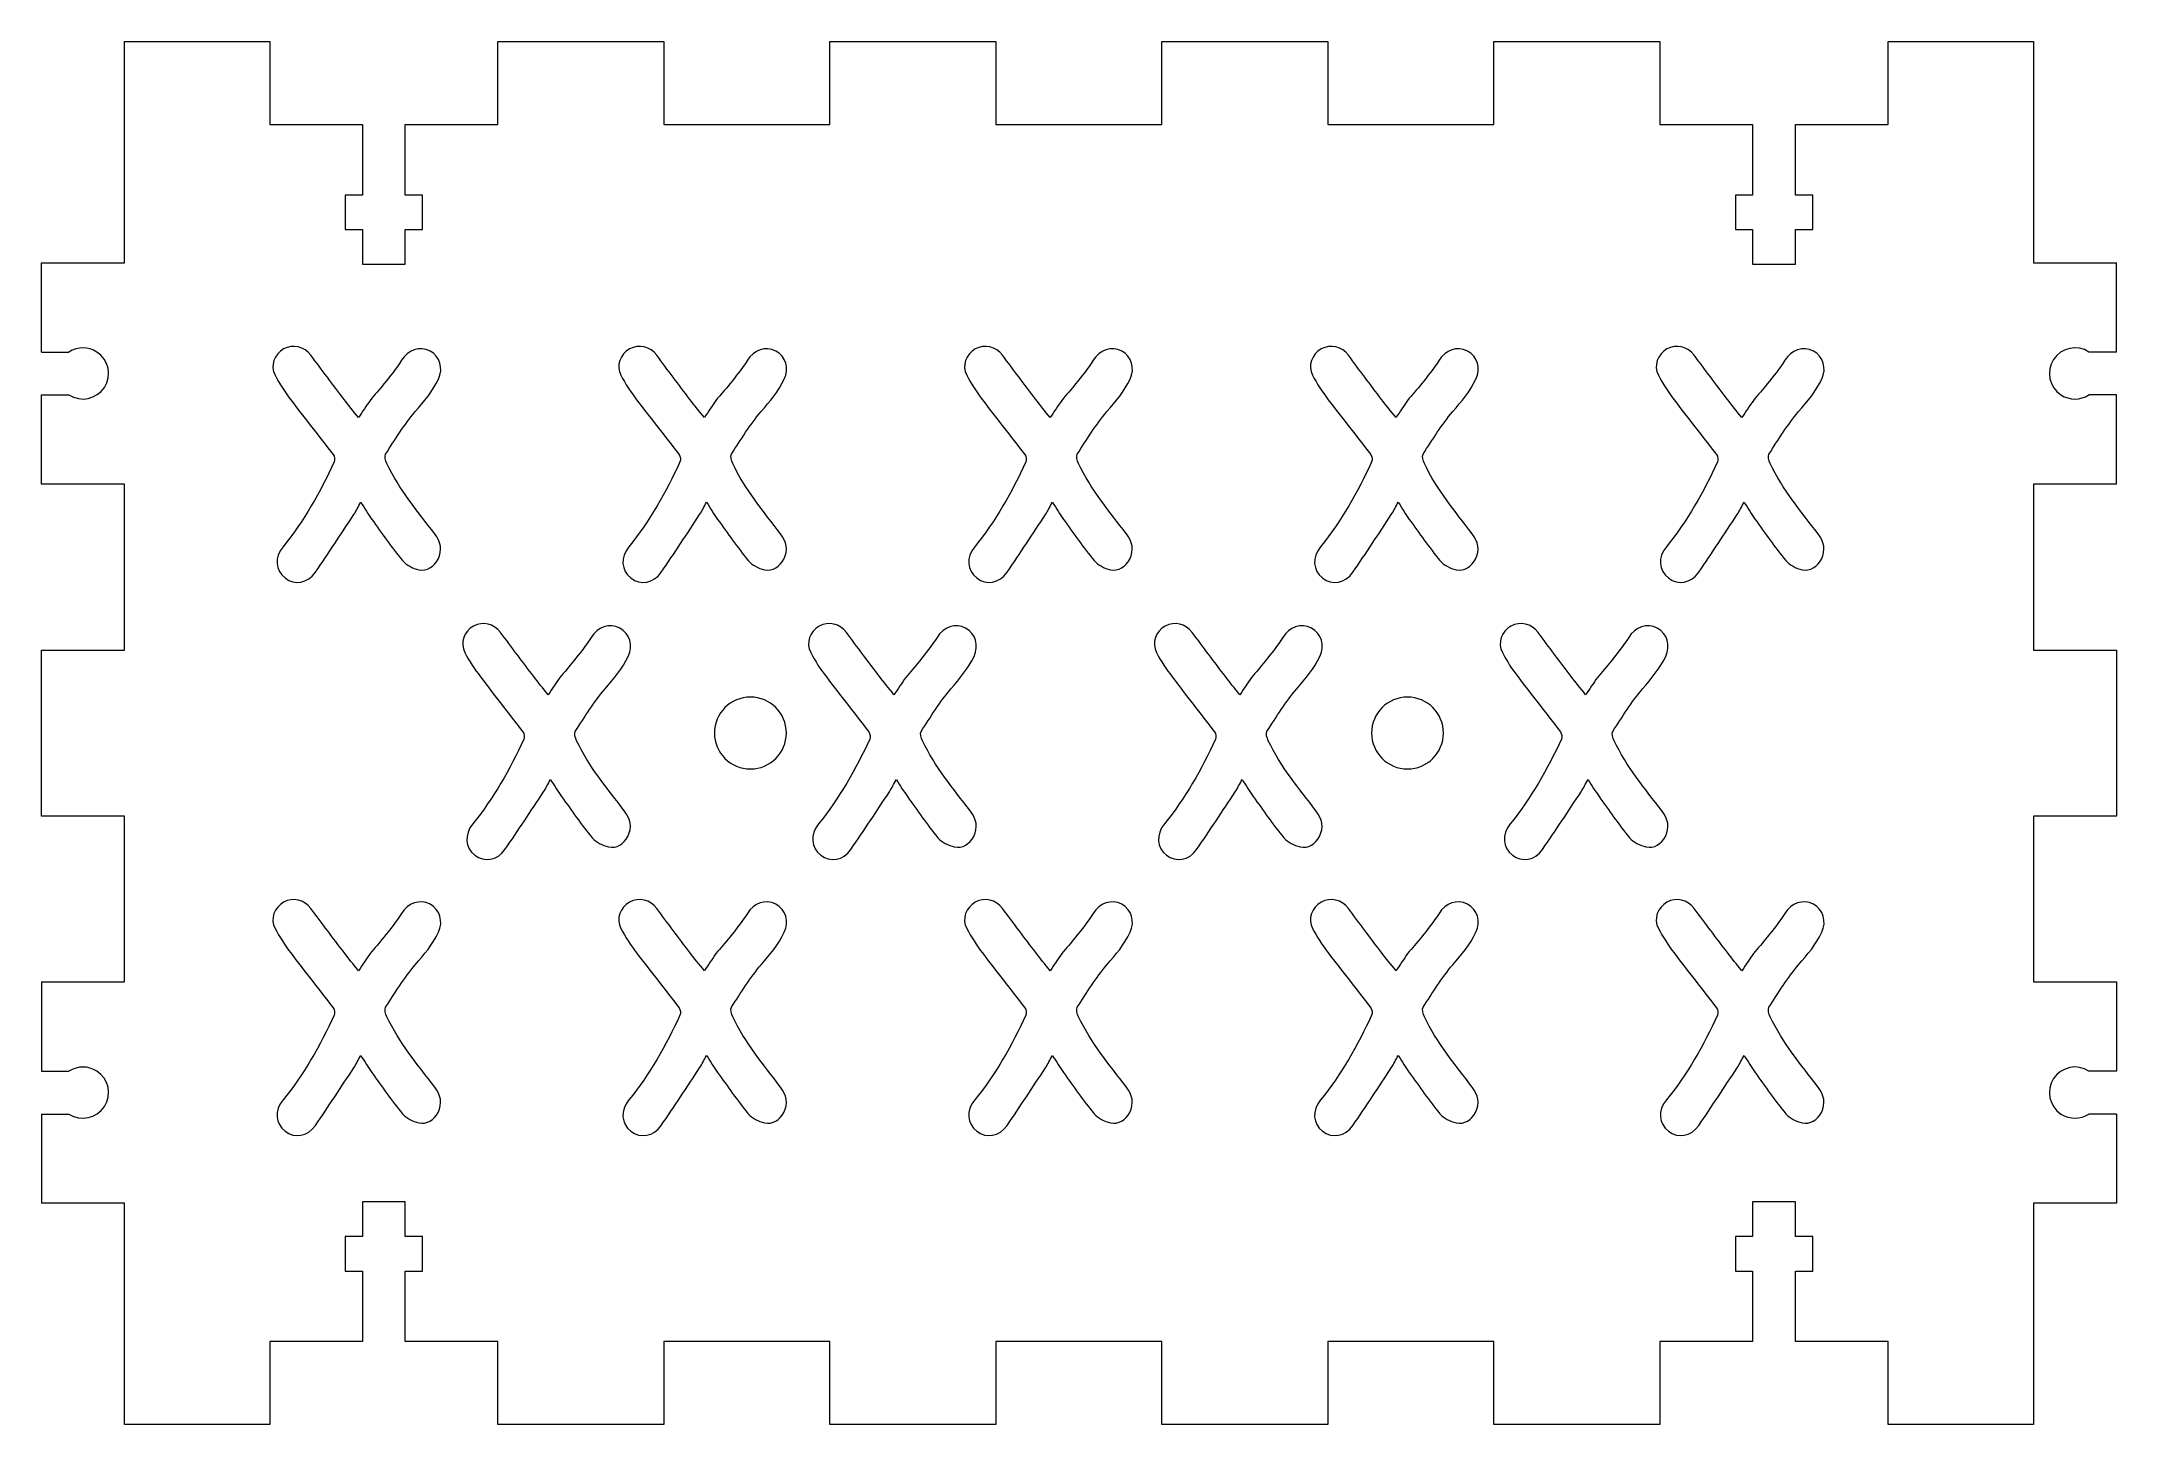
# Model space of a CAD drawing. Header units: inches. Extents: x 30 to 180, y 106 to 206.
import ezdxf

# ---------------------------------------------------------------- set-up
doc = ezdxf.new("R2010")
doc.units = ezdxf.units.IN
doc.header["$MEASUREMENT"] = 0

# ---------------------------------------------------------------- blocks, each defined once
blk = doc.blocks.new('block 2')
at = {"color": 7, "lineweight": 15, "true_color": 0xffffff}
blk.add_open_spline([(78.95, 155.99), (78.95, 157.43), (80.12, 158.59), (81.55, 158.59), (82.99, 158.59), (84.15, 157.43), (84.15, 155.99), (84.15, 154.56), (82.99, 153.39), (81.55, 153.39), (80.12, 153.39), (78.95, 154.56), (78.95, 155.99), (78.95, 155.99), (78.95, 155.99), (78.95, 155.99)], degree=3, knots=[0, 0, 0, 0, 1, 1, 1, 2, 2, 2, 3, 3, 3, 4, 4, 4, 5, 5, 5, 5], dxfattribs=at)
blk = doc.blocks.new('block 3')
at = {"color": 7, "lineweight": 15, "true_color": 0xffffff}
blk.add_open_spline([(126.45, 155.99), (126.45, 157.43), (127.62, 158.59), (129.05, 158.59), (130.49, 158.59), (131.65, 157.43), (131.65, 155.99), (131.65, 154.56), (130.49, 153.39), (129.05, 153.39), (127.62, 153.39), (126.45, 154.56), (126.45, 155.99), (126.45, 155.99), (126.45, 155.99), (126.45, 155.99)], degree=3, knots=[0, 0, 0, 0, 1, 1, 1, 2, 2, 2, 3, 3, 3, 4, 4, 4, 5, 5, 5, 5], dxfattribs=at)
blk = doc.blocks.new('block 4')
at = {"color": 7, "lineweight": 15, "true_color": 0xffffff}
blk.add_open_spline([(63.49, 163.27), (63.03, 163.89), (62.2, 164.1), (61.53, 163.72)], degree=3, dxfattribs=at)
blk = doc.blocks.new('block 5')
at = {"color": 7, "lineweight": 15, "true_color": 0xffffff}
blk.add_open_spline([(61.53, 163.72), (60.85, 163.35), (60.54, 162.51), (60.91, 161.81)], degree=3, dxfattribs=at)
blk = doc.blocks.new('block 6')
at = {"color": 7, "lineweight": 15, "true_color": 0xffffff}
blk.add_open_spline([(60.91, 161.81), (61.22, 161.19), (61.62, 160.61), (62.04, 160.05)], degree=3, dxfattribs=at)
blk = doc.blocks.new('block 7')
at = {"color": 7, "lineweight": 15, "true_color": 0xffffff}
blk.add_open_spline([(62.04, 160.05), (63.04, 158.72), (64.09, 157.41), (65.1, 156.08)], degree=3, dxfattribs=at)
blk = doc.blocks.new('block 8')
at = {"color": 7, "lineweight": 15, "true_color": 0xffffff}
blk.add_open_spline([(65.1, 156.08), (65.2, 155.95), (65.24, 155.69), (65.18, 155.55)], degree=3, dxfattribs=at)
blk = doc.blocks.new('block 9')
at = {"color": 7, "lineweight": 15, "true_color": 0xffffff}
blk.add_open_spline([(65.18, 155.55), (64.16, 153.37), (63, 151.29), (61.48, 149.42)], degree=3, dxfattribs=at)
blk = doc.blocks.new('block 10')
at = {"color": 7, "lineweight": 15, "true_color": 0xffffff}
blk.add_open_spline([(61.48, 149.42), (60.85, 148.65), (60.93, 147.69), (61.63, 147.16)], degree=3, dxfattribs=at)
blk = doc.blocks.new('block 11')
at = {"color": 7, "lineweight": 15, "true_color": 0xffffff}
blk.add_open_spline([(61.63, 147.16), (62.32, 146.62), (63.25, 146.77), (63.81, 147.57)], degree=3, dxfattribs=at)
blk = doc.blocks.new('block 12')
at = {"color": 7, "lineweight": 15, "true_color": 0xffffff}
blk.add_open_spline([(63.81, 147.57), (64.76, 148.95), (65.68, 150.35), (66.6, 151.74)], degree=3, dxfattribs=at)
blk = doc.blocks.new('block 13')
at = {"color": 7, "lineweight": 15, "true_color": 0xffffff}
blk.add_open_spline([(66.6, 151.74), (66.78, 152.01), (66.91, 152.3), (67.1, 152.63)], degree=3, dxfattribs=at)
blk = doc.blocks.new('block 14')
at = {"color": 7, "lineweight": 15, "true_color": 0xffffff}
blk.add_open_spline([(67.1, 152.63), (67.39, 152.17), (67.63, 151.77), (67.9, 151.4)], degree=3, dxfattribs=at)
blk = doc.blocks.new('block 15')
at = {"color": 7, "lineweight": 15, "true_color": 0xffffff}
blk.add_open_spline([(67.9, 151.4), (68.62, 150.4), (69.32, 149.37), (70.11, 148.42)], degree=3, dxfattribs=at)
blk = doc.blocks.new('block 16')
at = {"color": 7, "lineweight": 15, "true_color": 0xffffff}
blk.add_open_spline([(70.11, 148.42), (70.38, 148.09), (70.86, 147.85), (71.29, 147.76)], degree=3, dxfattribs=at)
blk = doc.blocks.new('block 17')
at = {"color": 7, "lineweight": 15, "true_color": 0xffffff}
blk.add_open_spline([(71.29, 147.76), (71.89, 147.63), (72.4, 147.96), (72.69, 148.52)], degree=3, dxfattribs=at)
blk = doc.blocks.new('block 18')
at = {"color": 7, "lineweight": 15, "true_color": 0xffffff}
blk.add_open_spline([(72.69, 148.52), (73.02, 149.17), (72.89, 149.77), (72.45, 150.35)], degree=3, dxfattribs=at)
blk = doc.blocks.new('block 19')
at = {"color": 7, "lineweight": 15, "true_color": 0xffffff}
blk.add_open_spline([(72.45, 150.35), (71.2, 151.98), (69.88, 153.55), (68.99, 155.43)], degree=3, dxfattribs=at)
blk = doc.blocks.new('block 20')
at = {"color": 7, "lineweight": 15, "true_color": 0xffffff}
blk.add_open_spline([(68.99, 155.43), (68.89, 155.64), (68.8, 155.97), (68.89, 156.11)], degree=3, dxfattribs=at)
blk = doc.blocks.new('block 21')
at = {"color": 7, "lineweight": 15, "true_color": 0xffffff}
blk.add_open_spline([(68.89, 156.11), (69.58, 157.16), (70.24, 158.24), (71.04, 159.18)], degree=3, dxfattribs=at)
blk = doc.blocks.new('block 22')
at = {"color": 7, "lineweight": 15, "true_color": 0xffffff}
blk.add_open_spline([(71.04, 159.18), (71.68, 159.93), (72.3, 160.65), (72.72, 161.53)], degree=3, dxfattribs=at)
blk = doc.blocks.new('block 23')
at = {"color": 7, "lineweight": 15, "true_color": 0xffffff}
blk.add_open_spline([(72.72, 161.53), (73.09, 162.31), (72.83, 163.18), (72.11, 163.57)], degree=3, dxfattribs=at)
blk = doc.blocks.new('block 24')
at = {"color": 7, "lineweight": 15, "true_color": 0xffffff}
blk.add_open_spline([(72.11, 163.57), (71.36, 163.97), (70.5, 163.65), (70.04, 162.9)], degree=3, dxfattribs=at)
blk = doc.blocks.new('block 25')
at = {"color": 7, "lineweight": 15, "true_color": 0xffffff}
blk.add_open_spline([(70.04, 162.9), (69.67, 162.3), (69.21, 161.75), (68.77, 161.19)], degree=3, dxfattribs=at)
blk = doc.blocks.new('block 26')
at = {"color": 7, "lineweight": 15, "true_color": 0xffffff}
blk.add_open_spline([(68.77, 161.19), (68.46, 160.78), (68.1, 160.41), (67.78, 160)], degree=3, dxfattribs=at)
blk = doc.blocks.new('block 27')
at = {"color": 7, "lineweight": 15, "true_color": 0xffffff}
blk.add_open_spline([(67.78, 160), (67.49, 159.61), (67.23, 159.2), (66.93, 158.76)], degree=3, dxfattribs=at)
blk = doc.blocks.new('block 28')
at = {"color": 7, "lineweight": 15, "true_color": 0xffffff}
blk.add_open_spline([(66.93, 158.76), (66.55, 159.24), (66.21, 159.65), (65.89, 160.07)], degree=3, dxfattribs=at)
blk = doc.blocks.new('block 29')
at = {"color": 7, "lineweight": 15, "true_color": 0xffffff}
blk.add_open_spline([(65.89, 160.07), (65.09, 161.13), (64.27, 162.2), (63.49, 163.27)], degree=3, dxfattribs=at)
blk = doc.blocks.new('block 30')
at = {"color": 7, "lineweight": 15, "true_color": 0xffffff}
blk.add_open_spline([(88.49, 163.27), (88.03, 163.89), (87.2, 164.1), (86.53, 163.72)], degree=3, dxfattribs=at)
blk = doc.blocks.new('block 31')
at = {"color": 7, "lineweight": 15, "true_color": 0xffffff}
blk.add_open_spline([(86.53, 163.72), (85.85, 163.35), (85.54, 162.51), (85.91, 161.81)], degree=3, dxfattribs=at)
blk = doc.blocks.new('block 32')
at = {"color": 7, "lineweight": 15, "true_color": 0xffffff}
blk.add_open_spline([(85.91, 161.81), (86.22, 161.19), (86.62, 160.61), (87.04, 160.05)], degree=3, dxfattribs=at)
blk = doc.blocks.new('block 33')
at = {"color": 7, "lineweight": 15, "true_color": 0xffffff}
blk.add_open_spline([(87.04, 160.05), (88.04, 158.72), (89.09, 157.41), (90.1, 156.08)], degree=3, dxfattribs=at)
blk = doc.blocks.new('block 34')
at = {"color": 7, "lineweight": 15, "true_color": 0xffffff}
blk.add_open_spline([(90.1, 156.08), (90.2, 155.95), (90.24, 155.69), (90.18, 155.55)], degree=3, dxfattribs=at)
blk = doc.blocks.new('block 35')
at = {"color": 7, "lineweight": 15, "true_color": 0xffffff}
blk.add_open_spline([(90.18, 155.55), (89.16, 153.37), (88, 151.29), (86.48, 149.42)], degree=3, dxfattribs=at)
blk = doc.blocks.new('block 36')
at = {"color": 7, "lineweight": 15, "true_color": 0xffffff}
blk.add_open_spline([(86.48, 149.42), (85.85, 148.65), (85.93, 147.69), (86.63, 147.16)], degree=3, dxfattribs=at)
blk = doc.blocks.new('block 37')
at = {"color": 7, "lineweight": 15, "true_color": 0xffffff}
blk.add_open_spline([(86.63, 147.16), (87.32, 146.62), (88.25, 146.77), (88.81, 147.57)], degree=3, dxfattribs=at)
blk = doc.blocks.new('block 38')
at = {"color": 7, "lineweight": 15, "true_color": 0xffffff}
blk.add_open_spline([(88.81, 147.57), (89.76, 148.95), (90.68, 150.35), (91.6, 151.74)], degree=3, dxfattribs=at)
blk = doc.blocks.new('block 39')
at = {"color": 7, "lineweight": 15, "true_color": 0xffffff}
blk.add_open_spline([(91.6, 151.74), (91.78, 152.01), (91.91, 152.3), (92.1, 152.63)], degree=3, dxfattribs=at)
blk = doc.blocks.new('block 40')
at = {"color": 7, "lineweight": 15, "true_color": 0xffffff}
blk.add_open_spline([(92.1, 152.63), (92.39, 152.17), (92.63, 151.77), (92.9, 151.4)], degree=3, dxfattribs=at)
blk = doc.blocks.new('block 41')
at = {"color": 7, "lineweight": 15, "true_color": 0xffffff}
blk.add_open_spline([(92.9, 151.4), (93.62, 150.4), (94.32, 149.37), (95.11, 148.42)], degree=3, dxfattribs=at)
blk = doc.blocks.new('block 42')
at = {"color": 7, "lineweight": 15, "true_color": 0xffffff}
blk.add_open_spline([(95.11, 148.42), (95.38, 148.09), (95.86, 147.85), (96.29, 147.76)], degree=3, dxfattribs=at)
blk = doc.blocks.new('block 43')
at = {"color": 7, "lineweight": 15, "true_color": 0xffffff}
blk.add_open_spline([(96.29, 147.76), (96.89, 147.63), (97.4, 147.96), (97.69, 148.52)], degree=3, dxfattribs=at)
blk = doc.blocks.new('block 44')
at = {"color": 7, "lineweight": 15, "true_color": 0xffffff}
blk.add_open_spline([(97.69, 148.52), (98.02, 149.17), (97.89, 149.77), (97.45, 150.35)], degree=3, dxfattribs=at)
blk = doc.blocks.new('block 45')
at = {"color": 7, "lineweight": 15, "true_color": 0xffffff}
blk.add_open_spline([(97.45, 150.35), (96.2, 151.98), (94.88, 153.55), (93.99, 155.43)], degree=3, dxfattribs=at)
blk = doc.blocks.new('block 46')
at = {"color": 7, "lineweight": 15, "true_color": 0xffffff}
blk.add_open_spline([(93.99, 155.43), (93.89, 155.64), (93.8, 155.97), (93.89, 156.11)], degree=3, dxfattribs=at)
blk = doc.blocks.new('block 47')
at = {"color": 7, "lineweight": 15, "true_color": 0xffffff}
blk.add_open_spline([(93.89, 156.11), (94.58, 157.16), (95.24, 158.24), (96.04, 159.18)], degree=3, dxfattribs=at)
blk = doc.blocks.new('block 48')
at = {"color": 7, "lineweight": 15, "true_color": 0xffffff}
blk.add_open_spline([(96.04, 159.18), (96.68, 159.93), (97.3, 160.65), (97.72, 161.53)], degree=3, dxfattribs=at)
blk = doc.blocks.new('block 49')
at = {"color": 7, "lineweight": 15, "true_color": 0xffffff}
blk.add_open_spline([(97.72, 161.53), (98.09, 162.31), (97.83, 163.18), (97.11, 163.57)], degree=3, dxfattribs=at)
blk = doc.blocks.new('block 50')
at = {"color": 7, "lineweight": 15, "true_color": 0xffffff}
blk.add_open_spline([(97.11, 163.57), (96.36, 163.97), (95.5, 163.65), (95.04, 162.9)], degree=3, dxfattribs=at)
blk = doc.blocks.new('block 51')
at = {"color": 7, "lineweight": 15, "true_color": 0xffffff}
blk.add_open_spline([(95.04, 162.9), (94.67, 162.3), (94.21, 161.75), (93.77, 161.19)], degree=3, dxfattribs=at)
blk = doc.blocks.new('block 52')
at = {"color": 7, "lineweight": 15, "true_color": 0xffffff}
blk.add_open_spline([(93.77, 161.19), (93.46, 160.78), (93.1, 160.41), (92.78, 160)], degree=3, dxfattribs=at)
blk = doc.blocks.new('block 53')
at = {"color": 7, "lineweight": 15, "true_color": 0xffffff}
blk.add_open_spline([(92.78, 160), (92.49, 159.61), (92.23, 159.2), (91.93, 158.76)], degree=3, dxfattribs=at)
blk = doc.blocks.new('block 54')
at = {"color": 7, "lineweight": 15, "true_color": 0xffffff}
blk.add_open_spline([(91.93, 158.76), (91.55, 159.24), (91.21, 159.65), (90.89, 160.07)], degree=3, dxfattribs=at)
blk = doc.blocks.new('block 55')
at = {"color": 7, "lineweight": 15, "true_color": 0xffffff}
blk.add_open_spline([(90.89, 160.07), (90.09, 161.13), (89.27, 162.2), (88.49, 163.27)], degree=3, dxfattribs=at)
blk = doc.blocks.new('block 56')
at = {"color": 7, "lineweight": 15, "true_color": 0xffffff}
blk.add_open_spline([(138.49, 163.27), (138.03, 163.89), (137.2, 164.1), (136.53, 163.72)], degree=3, dxfattribs=at)
blk = doc.blocks.new('block 57')
at = {"color": 7, "lineweight": 15, "true_color": 0xffffff}
blk.add_open_spline([(136.53, 163.72), (135.85, 163.35), (135.54, 162.51), (135.91, 161.81)], degree=3, dxfattribs=at)
blk = doc.blocks.new('block 58')
at = {"color": 7, "lineweight": 15, "true_color": 0xffffff}
blk.add_open_spline([(135.91, 161.81), (136.22, 161.19), (136.62, 160.61), (137.04, 160.05)], degree=3, dxfattribs=at)
blk = doc.blocks.new('block 59')
at = {"color": 7, "lineweight": 15, "true_color": 0xffffff}
blk.add_open_spline([(137.04, 160.05), (138.04, 158.72), (139.09, 157.41), (140.1, 156.08)], degree=3, dxfattribs=at)
blk = doc.blocks.new('block 60')
at = {"color": 7, "lineweight": 15, "true_color": 0xffffff}
blk.add_open_spline([(140.1, 156.08), (140.2, 155.95), (140.24, 155.69), (140.18, 155.55)], degree=3, dxfattribs=at)
blk = doc.blocks.new('block 61')
at = {"color": 7, "lineweight": 15, "true_color": 0xffffff}
blk.add_open_spline([(140.18, 155.55), (139.16, 153.37), (138, 151.29), (136.48, 149.42)], degree=3, dxfattribs=at)
blk = doc.blocks.new('block 62')
at = {"color": 7, "lineweight": 15, "true_color": 0xffffff}
blk.add_open_spline([(136.48, 149.42), (135.85, 148.65), (135.93, 147.69), (136.63, 147.16)], degree=3, dxfattribs=at)
blk = doc.blocks.new('block 63')
at = {"color": 7, "lineweight": 15, "true_color": 0xffffff}
blk.add_open_spline([(136.63, 147.16), (137.32, 146.62), (138.25, 146.77), (138.81, 147.57)], degree=3, dxfattribs=at)
blk = doc.blocks.new('block 64')
at = {"color": 7, "lineweight": 15, "true_color": 0xffffff}
blk.add_open_spline([(138.81, 147.57), (139.76, 148.95), (140.68, 150.35), (141.6, 151.74)], degree=3, dxfattribs=at)
blk = doc.blocks.new('block 65')
at = {"color": 7, "lineweight": 15, "true_color": 0xffffff}
blk.add_open_spline([(141.6, 151.74), (141.78, 152.01), (141.91, 152.3), (142.1, 152.63)], degree=3, dxfattribs=at)
blk = doc.blocks.new('block 66')
at = {"color": 7, "lineweight": 15, "true_color": 0xffffff}
blk.add_open_spline([(142.1, 152.63), (142.39, 152.17), (142.63, 151.77), (142.9, 151.4)], degree=3, dxfattribs=at)
blk = doc.blocks.new('block 67')
at = {"color": 7, "lineweight": 15, "true_color": 0xffffff}
blk.add_open_spline([(142.9, 151.4), (143.62, 150.4), (144.32, 149.37), (145.11, 148.42)], degree=3, dxfattribs=at)
blk = doc.blocks.new('block 68')
at = {"color": 7, "lineweight": 15, "true_color": 0xffffff}
blk.add_open_spline([(145.11, 148.42), (145.38, 148.09), (145.86, 147.85), (146.29, 147.76)], degree=3, dxfattribs=at)
blk = doc.blocks.new('block 69')
at = {"color": 7, "lineweight": 15, "true_color": 0xffffff}
blk.add_open_spline([(146.29, 147.76), (146.89, 147.63), (147.4, 147.96), (147.69, 148.52)], degree=3, dxfattribs=at)
blk = doc.blocks.new('block 70')
at = {"color": 7, "lineweight": 15, "true_color": 0xffffff}
blk.add_open_spline([(147.69, 148.52), (148.02, 149.17), (147.89, 149.77), (147.45, 150.35)], degree=3, dxfattribs=at)
blk = doc.blocks.new('block 71')
at = {"color": 7, "lineweight": 15, "true_color": 0xffffff}
blk.add_open_spline([(147.45, 150.35), (146.2, 151.98), (144.88, 153.55), (143.99, 155.43)], degree=3, dxfattribs=at)
blk = doc.blocks.new('block 72')
at = {"color": 7, "lineweight": 15, "true_color": 0xffffff}
blk.add_open_spline([(143.99, 155.43), (143.89, 155.64), (143.8, 155.97), (143.89, 156.11)], degree=3, dxfattribs=at)
blk = doc.blocks.new('block 73')
at = {"color": 7, "lineweight": 15, "true_color": 0xffffff}
blk.add_open_spline([(143.89, 156.11), (144.58, 157.16), (145.24, 158.24), (146.04, 159.18)], degree=3, dxfattribs=at)
blk = doc.blocks.new('block 74')
at = {"color": 7, "lineweight": 15, "true_color": 0xffffff}
blk.add_open_spline([(146.04, 159.18), (146.68, 159.93), (147.3, 160.65), (147.72, 161.53)], degree=3, dxfattribs=at)
blk = doc.blocks.new('block 75')
at = {"color": 7, "lineweight": 15, "true_color": 0xffffff}
blk.add_open_spline([(147.72, 161.53), (148.09, 162.31), (147.83, 163.18), (147.11, 163.57)], degree=3, dxfattribs=at)
blk = doc.blocks.new('block 76')
at = {"color": 7, "lineweight": 15, "true_color": 0xffffff}
blk.add_open_spline([(147.11, 163.57), (146.36, 163.97), (145.5, 163.65), (145.04, 162.9)], degree=3, dxfattribs=at)
blk = doc.blocks.new('block 77')
at = {"color": 7, "lineweight": 15, "true_color": 0xffffff}
blk.add_open_spline([(145.04, 162.9), (144.67, 162.3), (144.21, 161.75), (143.77, 161.19)], degree=3, dxfattribs=at)
blk = doc.blocks.new('block 78')
at = {"color": 7, "lineweight": 15, "true_color": 0xffffff}
blk.add_open_spline([(143.77, 161.19), (143.46, 160.78), (143.1, 160.41), (142.78, 160)], degree=3, dxfattribs=at)
blk = doc.blocks.new('block 79')
at = {"color": 7, "lineweight": 15, "true_color": 0xffffff}
blk.add_open_spline([(142.78, 160), (142.49, 159.61), (142.23, 159.2), (141.93, 158.76)], degree=3, dxfattribs=at)
blk = doc.blocks.new('block 80')
at = {"color": 7, "lineweight": 15, "true_color": 0xffffff}
blk.add_open_spline([(141.93, 158.76), (141.55, 159.24), (141.21, 159.65), (140.89, 160.07)], degree=3, dxfattribs=at)
blk = doc.blocks.new('block 81')
at = {"color": 7, "lineweight": 15, "true_color": 0xffffff}
blk.add_open_spline([(140.89, 160.07), (140.09, 161.13), (139.27, 162.2), (138.49, 163.27)], degree=3, dxfattribs=at)
blk = doc.blocks.new('block 82')
at = {"color": 7, "lineweight": 15, "true_color": 0xffffff}
blk.add_open_spline([(113.49, 163.27), (113.03, 163.89), (112.2, 164.1), (111.53, 163.72)], degree=3, dxfattribs=at)
blk = doc.blocks.new('block 83')
at = {"color": 7, "lineweight": 15, "true_color": 0xffffff}
blk.add_open_spline([(111.53, 163.72), (110.85, 163.35), (110.54, 162.51), (110.91, 161.81)], degree=3, dxfattribs=at)
blk = doc.blocks.new('block 84')
at = {"color": 7, "lineweight": 15, "true_color": 0xffffff}
blk.add_open_spline([(110.91, 161.81), (111.22, 161.19), (111.62, 160.61), (112.04, 160.05)], degree=3, dxfattribs=at)
blk = doc.blocks.new('block 85')
at = {"color": 7, "lineweight": 15, "true_color": 0xffffff}
blk.add_open_spline([(112.04, 160.05), (113.04, 158.72), (114.09, 157.41), (115.1, 156.08)], degree=3, dxfattribs=at)
blk = doc.blocks.new('block 86')
at = {"color": 7, "lineweight": 15, "true_color": 0xffffff}
blk.add_open_spline([(115.1, 156.08), (115.2, 155.95), (115.24, 155.69), (115.18, 155.55)], degree=3, dxfattribs=at)
blk = doc.blocks.new('block 87')
at = {"color": 7, "lineweight": 15, "true_color": 0xffffff}
blk.add_open_spline([(115.18, 155.55), (114.16, 153.37), (113, 151.29), (111.48, 149.42)], degree=3, dxfattribs=at)
blk = doc.blocks.new('block 88')
at = {"color": 7, "lineweight": 15, "true_color": 0xffffff}
blk.add_open_spline([(111.48, 149.42), (110.85, 148.65), (110.93, 147.69), (111.63, 147.16)], degree=3, dxfattribs=at)
blk = doc.blocks.new('block 89')
at = {"color": 7, "lineweight": 15, "true_color": 0xffffff}
blk.add_open_spline([(111.63, 147.16), (112.32, 146.62), (113.25, 146.77), (113.81, 147.57)], degree=3, dxfattribs=at)
blk = doc.blocks.new('block 90')
at = {"color": 7, "lineweight": 15, "true_color": 0xffffff}
blk.add_open_spline([(113.81, 147.57), (114.76, 148.95), (115.68, 150.35), (116.6, 151.74)], degree=3, dxfattribs=at)
blk = doc.blocks.new('block 91')
at = {"color": 7, "lineweight": 15, "true_color": 0xffffff}
blk.add_open_spline([(116.6, 151.74), (116.78, 152.01), (116.91, 152.3), (117.1, 152.63)], degree=3, dxfattribs=at)
blk = doc.blocks.new('block 92')
at = {"color": 7, "lineweight": 15, "true_color": 0xffffff}
blk.add_open_spline([(117.1, 152.63), (117.39, 152.17), (117.63, 151.77), (117.9, 151.4)], degree=3, dxfattribs=at)
blk = doc.blocks.new('block 93')
at = {"color": 7, "lineweight": 15, "true_color": 0xffffff}
blk.add_open_spline([(117.9, 151.4), (118.62, 150.4), (119.32, 149.37), (120.11, 148.42)], degree=3, dxfattribs=at)
blk = doc.blocks.new('block 94')
at = {"color": 7, "lineweight": 15, "true_color": 0xffffff}
blk.add_open_spline([(120.11, 148.42), (120.38, 148.09), (120.86, 147.85), (121.29, 147.76)], degree=3, dxfattribs=at)
blk = doc.blocks.new('block 95')
at = {"color": 7, "lineweight": 15, "true_color": 0xffffff}
blk.add_open_spline([(121.29, 147.76), (121.89, 147.63), (122.4, 147.96), (122.69, 148.52)], degree=3, dxfattribs=at)
blk = doc.blocks.new('block 96')
at = {"color": 7, "lineweight": 15, "true_color": 0xffffff}
blk.add_open_spline([(122.69, 148.52), (123.02, 149.17), (122.89, 149.77), (122.45, 150.35)], degree=3, dxfattribs=at)
blk = doc.blocks.new('block 97')
at = {"color": 7, "lineweight": 15, "true_color": 0xffffff}
blk.add_open_spline([(122.45, 150.35), (121.2, 151.98), (119.88, 153.55), (118.99, 155.43)], degree=3, dxfattribs=at)
blk = doc.blocks.new('block 98')
at = {"color": 7, "lineweight": 15, "true_color": 0xffffff}
blk.add_open_spline([(118.99, 155.43), (118.89, 155.64), (118.8, 155.97), (118.89, 156.11)], degree=3, dxfattribs=at)
blk = doc.blocks.new('block 99')
at = {"color": 7, "lineweight": 15, "true_color": 0xffffff}
blk.add_open_spline([(118.89, 156.11), (119.58, 157.16), (120.24, 158.24), (121.04, 159.18)], degree=3, dxfattribs=at)
blk = doc.blocks.new('block 100')
at = {"color": 7, "lineweight": 15, "true_color": 0xffffff}
blk.add_open_spline([(121.04, 159.18), (121.68, 159.93), (122.3, 160.65), (122.72, 161.53)], degree=3, dxfattribs=at)
blk = doc.blocks.new('block 101')
at = {"color": 7, "lineweight": 15, "true_color": 0xffffff}
blk.add_open_spline([(122.72, 161.53), (123.09, 162.31), (122.83, 163.18), (122.11, 163.57)], degree=3, dxfattribs=at)
blk = doc.blocks.new('block 102')
at = {"color": 7, "lineweight": 15, "true_color": 0xffffff}
blk.add_open_spline([(122.11, 163.57), (121.36, 163.97), (120.5, 163.65), (120.04, 162.9)], degree=3, dxfattribs=at)
blk = doc.blocks.new('block 103')
at = {"color": 7, "lineweight": 15, "true_color": 0xffffff}
blk.add_open_spline([(120.04, 162.9), (119.67, 162.3), (119.21, 161.75), (118.77, 161.19)], degree=3, dxfattribs=at)
blk = doc.blocks.new('block 104')
at = {"color": 7, "lineweight": 15, "true_color": 0xffffff}
blk.add_open_spline([(118.77, 161.19), (118.46, 160.78), (118.1, 160.41), (117.78, 160)], degree=3, dxfattribs=at)
blk = doc.blocks.new('block 105')
at = {"color": 7, "lineweight": 15, "true_color": 0xffffff}
blk.add_open_spline([(117.78, 160), (117.49, 159.61), (117.23, 159.2), (116.93, 158.76)], degree=3, dxfattribs=at)
blk = doc.blocks.new('block 106')
at = {"color": 7, "lineweight": 15, "true_color": 0xffffff}
blk.add_open_spline([(116.93, 158.76), (116.55, 159.24), (116.21, 159.65), (115.89, 160.07)], degree=3, dxfattribs=at)
blk = doc.blocks.new('block 107')
at = {"color": 7, "lineweight": 15, "true_color": 0xffffff}
blk.add_open_spline([(115.89, 160.07), (115.09, 161.13), (114.27, 162.2), (113.49, 163.27)], degree=3, dxfattribs=at)
blk = doc.blocks.new('block 108')
at = {"color": 7, "lineweight": 15, "true_color": 0xffffff}
blk.add_open_spline([(49.78, 183.31), (49.31, 183.93), (48.48, 184.14), (47.81, 183.76)], degree=3, dxfattribs=at)
blk = doc.blocks.new('block 109')
at = {"color": 7, "lineweight": 15, "true_color": 0xffffff}
blk.add_open_spline([(47.81, 183.76), (47.14, 183.39), (46.82, 182.55), (47.19, 181.86)], degree=3, dxfattribs=at)
blk = doc.blocks.new('block 110')
at = {"color": 7, "lineweight": 15, "true_color": 0xffffff}
blk.add_open_spline([(47.19, 181.86), (47.51, 181.24), (47.91, 180.65), (48.32, 180.09)], degree=3, dxfattribs=at)
blk = doc.blocks.new('block 111')
at = {"color": 7, "lineweight": 15, "true_color": 0xffffff}
blk.add_open_spline([(48.32, 180.09), (49.33, 178.76), (50.38, 177.46), (51.39, 176.12)], degree=3, dxfattribs=at)
blk = doc.blocks.new('block 112')
at = {"color": 7, "lineweight": 15, "true_color": 0xffffff}
blk.add_open_spline([(51.39, 176.12), (51.48, 176), (51.53, 175.73), (51.46, 175.59)], degree=3, dxfattribs=at)
blk = doc.blocks.new('block 113')
at = {"color": 7, "lineweight": 15, "true_color": 0xffffff}
blk.add_open_spline([(51.46, 175.59), (50.45, 173.41), (49.29, 171.33), (47.77, 169.46)], degree=3, dxfattribs=at)
blk = doc.blocks.new('block 114')
at = {"color": 7, "lineweight": 15, "true_color": 0xffffff}
blk.add_open_spline([(47.77, 169.46), (47.13, 168.7), (47.21, 167.74), (47.91, 167.2)], degree=3, dxfattribs=at)
blk = doc.blocks.new('block 115')
at = {"color": 7, "lineweight": 15, "true_color": 0xffffff}
blk.add_open_spline([(47.91, 167.2), (48.61, 166.66), (49.54, 166.81), (50.1, 167.61)], degree=3, dxfattribs=at)
blk = doc.blocks.new('block 116')
at = {"color": 7, "lineweight": 15, "true_color": 0xffffff}
blk.add_open_spline([(50.1, 167.61), (51.05, 168.99), (51.96, 170.39), (52.88, 171.78)], degree=3, dxfattribs=at)
blk = doc.blocks.new('block 117')
at = {"color": 7, "lineweight": 15, "true_color": 0xffffff}
blk.add_open_spline([(52.88, 171.78), (53.06, 172.06), (53.2, 172.35), (53.38, 172.68)], degree=3, dxfattribs=at)
blk = doc.blocks.new('block 118')
at = {"color": 7, "lineweight": 15, "true_color": 0xffffff}
blk.add_open_spline([(53.38, 172.68), (53.68, 172.22), (53.91, 171.81), (54.18, 171.44)], degree=3, dxfattribs=at)
blk = doc.blocks.new('block 119')
at = {"color": 7, "lineweight": 15, "true_color": 0xffffff}
blk.add_open_spline([(54.18, 171.44), (54.91, 170.44), (55.61, 169.41), (56.4, 168.46)], degree=3, dxfattribs=at)
blk = doc.blocks.new('block 120')
at = {"color": 7, "lineweight": 15, "true_color": 0xffffff}
blk.add_open_spline([(56.4, 168.46), (56.67, 168.14), (57.14, 167.89), (57.57, 167.8)], degree=3, dxfattribs=at)
blk = doc.blocks.new('block 121')
at = {"color": 7, "lineweight": 15, "true_color": 0xffffff}
blk.add_open_spline([(57.57, 167.8), (58.17, 167.68), (58.68, 168.01), (58.97, 168.56)], degree=3, dxfattribs=at)
blk = doc.blocks.new('block 122')
at = {"color": 7, "lineweight": 15, "true_color": 0xffffff}
blk.add_open_spline([(58.97, 168.56), (59.3, 169.21), (59.17, 169.82), (58.73, 170.39)], degree=3, dxfattribs=at)
blk = doc.blocks.new('block 123')
at = {"color": 7, "lineweight": 15, "true_color": 0xffffff}
blk.add_open_spline([(58.73, 170.39), (57.49, 172.02), (56.16, 173.6), (55.27, 175.48)], degree=3, dxfattribs=at)
blk = doc.blocks.new('block 124')
at = {"color": 7, "lineweight": 15, "true_color": 0xffffff}
blk.add_open_spline([(55.27, 175.48), (55.18, 175.68), (55.09, 176.01), (55.18, 176.16)], degree=3, dxfattribs=at)
blk = doc.blocks.new('block 125')
at = {"color": 7, "lineweight": 15, "true_color": 0xffffff}
blk.add_open_spline([(55.18, 176.16), (55.86, 177.21), (56.52, 178.28), (57.32, 179.23)], degree=3, dxfattribs=at)
blk = doc.blocks.new('block 126')
at = {"color": 7, "lineweight": 15, "true_color": 0xffffff}
blk.add_open_spline([(57.32, 179.23), (57.97, 179.97), (58.58, 180.69), (59, 181.58)], degree=3, dxfattribs=at)
blk = doc.blocks.new('block 127')
at = {"color": 7, "lineweight": 15, "true_color": 0xffffff}
blk.add_open_spline([(59, 181.58), (59.37, 182.35), (59.11, 183.23), (58.39, 183.61)], degree=3, dxfattribs=at)
blk = doc.blocks.new('block 128')
at = {"color": 7, "lineweight": 15, "true_color": 0xffffff}
blk.add_open_spline([(58.39, 183.61), (57.64, 184.01), (56.79, 183.69), (56.33, 182.94)], degree=3, dxfattribs=at)
blk = doc.blocks.new('block 129')
at = {"color": 7, "lineweight": 15, "true_color": 0xffffff}
blk.add_open_spline([(56.33, 182.94), (55.95, 182.34), (55.5, 181.79), (55.06, 181.23)], degree=3, dxfattribs=at)
blk = doc.blocks.new('block 130')
at = {"color": 7, "lineweight": 15, "true_color": 0xffffff}
blk.add_open_spline([(55.06, 181.23), (54.74, 180.82), (54.38, 180.45), (54.06, 180.04)], degree=3, dxfattribs=at)
blk = doc.blocks.new('block 131')
at = {"color": 7, "lineweight": 15, "true_color": 0xffffff}
blk.add_open_spline([(54.06, 180.04), (53.78, 179.65), (53.52, 179.24), (53.22, 178.8)], degree=3, dxfattribs=at)
blk = doc.blocks.new('block 132')
at = {"color": 7, "lineweight": 15, "true_color": 0xffffff}
blk.add_open_spline([(53.22, 178.8), (52.83, 179.28), (52.49, 179.69), (52.18, 180.11)], degree=3, dxfattribs=at)
blk = doc.blocks.new('block 133')
at = {"color": 7, "lineweight": 15, "true_color": 0xffffff}
blk.add_open_spline([(52.18, 180.11), (51.37, 181.18), (50.56, 182.24), (49.78, 183.31)], degree=3, dxfattribs=at)
blk = doc.blocks.new('block 134')
at = {"color": 7, "lineweight": 15, "true_color": 0xffffff}
blk.add_open_spline([(49.78, 143.31), (49.31, 143.93), (48.48, 144.14), (47.81, 143.76)], degree=3, dxfattribs=at)
blk = doc.blocks.new('block 135')
at = {"color": 7, "lineweight": 15, "true_color": 0xffffff}
blk.add_open_spline([(47.81, 143.76), (47.14, 143.39), (46.82, 142.55), (47.19, 141.86)], degree=3, dxfattribs=at)
blk = doc.blocks.new('block 136')
at = {"color": 7, "lineweight": 15, "true_color": 0xffffff}
blk.add_open_spline([(47.19, 141.86), (47.51, 141.24), (47.91, 140.65), (48.32, 140.09)], degree=3, dxfattribs=at)
blk = doc.blocks.new('block 137')
at = {"color": 7, "lineweight": 15, "true_color": 0xffffff}
blk.add_open_spline([(48.32, 140.09), (49.33, 138.76), (50.38, 137.46), (51.39, 136.12)], degree=3, dxfattribs=at)
blk = doc.blocks.new('block 138')
at = {"color": 7, "lineweight": 15, "true_color": 0xffffff}
blk.add_open_spline([(51.39, 136.12), (51.48, 136), (51.53, 135.73), (51.46, 135.59)], degree=3, dxfattribs=at)
blk = doc.blocks.new('block 139')
at = {"color": 7, "lineweight": 15, "true_color": 0xffffff}
blk.add_open_spline([(51.46, 135.59), (50.45, 133.41), (49.29, 131.33), (47.77, 129.46)], degree=3, dxfattribs=at)
blk = doc.blocks.new('block 140')
at = {"color": 7, "lineweight": 15, "true_color": 0xffffff}
blk.add_open_spline([(47.77, 129.46), (47.13, 128.7), (47.21, 127.74), (47.91, 127.2)], degree=3, dxfattribs=at)
blk = doc.blocks.new('block 141')
at = {"color": 7, "lineweight": 15, "true_color": 0xffffff}
blk.add_open_spline([(47.91, 127.2), (48.61, 126.66), (49.54, 126.81), (50.1, 127.61)], degree=3, dxfattribs=at)
blk = doc.blocks.new('block 142')
at = {"color": 7, "lineweight": 15, "true_color": 0xffffff}
blk.add_open_spline([(50.1, 127.61), (51.05, 128.99), (51.96, 130.39), (52.88, 131.78)], degree=3, dxfattribs=at)
blk = doc.blocks.new('block 143')
at = {"color": 7, "lineweight": 15, "true_color": 0xffffff}
blk.add_open_spline([(52.88, 131.78), (53.06, 132.06), (53.2, 132.35), (53.38, 132.68)], degree=3, dxfattribs=at)
blk = doc.blocks.new('block 144')
at = {"color": 7, "lineweight": 15, "true_color": 0xffffff}
blk.add_open_spline([(53.38, 132.68), (53.68, 132.22), (53.91, 131.81), (54.18, 131.44)], degree=3, dxfattribs=at)
blk = doc.blocks.new('block 145')
at = {"color": 7, "lineweight": 15, "true_color": 0xffffff}
blk.add_open_spline([(54.18, 131.44), (54.91, 130.44), (55.61, 129.41), (56.4, 128.46)], degree=3, dxfattribs=at)
blk = doc.blocks.new('block 146')
at = {"color": 7, "lineweight": 15, "true_color": 0xffffff}
blk.add_open_spline([(56.4, 128.46), (56.67, 128.14), (57.14, 127.89), (57.57, 127.8)], degree=3, dxfattribs=at)
blk = doc.blocks.new('block 147')
at = {"color": 7, "lineweight": 15, "true_color": 0xffffff}
blk.add_open_spline([(57.57, 127.8), (58.17, 127.68), (58.68, 128.01), (58.97, 128.56)], degree=3, dxfattribs=at)
blk = doc.blocks.new('block 148')
at = {"color": 7, "lineweight": 15, "true_color": 0xffffff}
blk.add_open_spline([(58.97, 128.56), (59.3, 129.21), (59.17, 129.82), (58.73, 130.39)], degree=3, dxfattribs=at)
blk = doc.blocks.new('block 149')
at = {"color": 7, "lineweight": 15, "true_color": 0xffffff}
blk.add_open_spline([(58.73, 130.39), (57.49, 132.02), (56.16, 133.6), (55.27, 135.48)], degree=3, dxfattribs=at)
blk = doc.blocks.new('block 150')
at = {"color": 7, "lineweight": 15, "true_color": 0xffffff}
blk.add_open_spline([(55.27, 135.48), (55.18, 135.68), (55.09, 136.01), (55.18, 136.16)], degree=3, dxfattribs=at)
blk = doc.blocks.new('block 151')
at = {"color": 7, "lineweight": 15, "true_color": 0xffffff}
blk.add_open_spline([(55.18, 136.16), (55.86, 137.21), (56.52, 138.28), (57.32, 139.23)], degree=3, dxfattribs=at)
blk = doc.blocks.new('block 152')
at = {"color": 7, "lineweight": 15, "true_color": 0xffffff}
blk.add_open_spline([(57.32, 139.23), (57.97, 139.97), (58.58, 140.69), (59, 141.58)], degree=3, dxfattribs=at)
blk = doc.blocks.new('block 153')
at = {"color": 7, "lineweight": 15, "true_color": 0xffffff}
blk.add_open_spline([(59, 141.58), (59.37, 142.35), (59.11, 143.23), (58.39, 143.61)], degree=3, dxfattribs=at)
blk = doc.blocks.new('block 154')
at = {"color": 7, "lineweight": 15, "true_color": 0xffffff}
blk.add_open_spline([(58.39, 143.61), (57.64, 144.01), (56.79, 143.69), (56.33, 142.94)], degree=3, dxfattribs=at)
blk = doc.blocks.new('block 155')
at = {"color": 7, "lineweight": 15, "true_color": 0xffffff}
blk.add_open_spline([(56.33, 142.94), (55.95, 142.34), (55.5, 141.79), (55.06, 141.23)], degree=3, dxfattribs=at)
blk = doc.blocks.new('block 156')
at = {"color": 7, "lineweight": 15, "true_color": 0xffffff}
blk.add_open_spline([(55.06, 141.23), (54.74, 140.82), (54.38, 140.45), (54.06, 140.04)], degree=3, dxfattribs=at)
blk = doc.blocks.new('block 157')
at = {"color": 7, "lineweight": 15, "true_color": 0xffffff}
blk.add_open_spline([(54.06, 140.04), (53.78, 139.65), (53.52, 139.24), (53.22, 138.8)], degree=3, dxfattribs=at)
blk = doc.blocks.new('block 158')
at = {"color": 7, "lineweight": 15, "true_color": 0xffffff}
blk.add_open_spline([(53.22, 138.8), (52.83, 139.28), (52.49, 139.69), (52.18, 140.11)], degree=3, dxfattribs=at)
blk = doc.blocks.new('block 159')
at = {"color": 7, "lineweight": 15, "true_color": 0xffffff}
blk.add_open_spline([(52.18, 140.11), (51.37, 141.18), (50.56, 142.24), (49.78, 143.31)], degree=3, dxfattribs=at)
blk = doc.blocks.new('block 160')
at = {"color": 7, "lineweight": 15, "true_color": 0xffffff}
blk.add_open_spline([(149.78, 143.31), (149.31, 143.93), (148.48, 144.14), (147.81, 143.76)], degree=3, dxfattribs=at)
blk = doc.blocks.new('block 161')
at = {"color": 7, "lineweight": 15, "true_color": 0xffffff}
blk.add_open_spline([(147.81, 143.76), (147.14, 143.39), (146.82, 142.55), (147.19, 141.86)], degree=3, dxfattribs=at)
blk = doc.blocks.new('block 162')
at = {"color": 7, "lineweight": 15, "true_color": 0xffffff}
blk.add_open_spline([(147.19, 141.86), (147.51, 141.24), (147.91, 140.65), (148.32, 140.09)], degree=3, dxfattribs=at)
blk = doc.blocks.new('block 163')
at = {"color": 7, "lineweight": 15, "true_color": 0xffffff}
blk.add_open_spline([(148.32, 140.09), (149.33, 138.76), (150.38, 137.46), (151.39, 136.12)], degree=3, dxfattribs=at)
blk = doc.blocks.new('block 164')
at = {"color": 7, "lineweight": 15, "true_color": 0xffffff}
blk.add_open_spline([(151.39, 136.12), (151.48, 136), (151.53, 135.73), (151.46, 135.59)], degree=3, dxfattribs=at)
blk = doc.blocks.new('block 165')
at = {"color": 7, "lineweight": 15, "true_color": 0xffffff}
blk.add_open_spline([(151.46, 135.59), (150.45, 133.41), (149.29, 131.33), (147.77, 129.46)], degree=3, dxfattribs=at)
blk = doc.blocks.new('block 166')
at = {"color": 7, "lineweight": 15, "true_color": 0xffffff}
blk.add_open_spline([(147.77, 129.46), (147.13, 128.7), (147.21, 127.74), (147.91, 127.2)], degree=3, dxfattribs=at)
blk = doc.blocks.new('block 167')
at = {"color": 7, "lineweight": 15, "true_color": 0xffffff}
blk.add_open_spline([(147.91, 127.2), (148.61, 126.66), (149.54, 126.81), (150.1, 127.61)], degree=3, dxfattribs=at)
blk = doc.blocks.new('block 168')
at = {"color": 7, "lineweight": 15, "true_color": 0xffffff}
blk.add_open_spline([(150.1, 127.61), (151.05, 128.99), (151.96, 130.39), (152.88, 131.78)], degree=3, dxfattribs=at)
blk = doc.blocks.new('block 169')
at = {"color": 7, "lineweight": 15, "true_color": 0xffffff}
blk.add_open_spline([(152.88, 131.78), (153.06, 132.06), (153.2, 132.35), (153.38, 132.68)], degree=3, dxfattribs=at)
blk = doc.blocks.new('block 170')
at = {"color": 7, "lineweight": 15, "true_color": 0xffffff}
blk.add_open_spline([(153.38, 132.68), (153.68, 132.22), (153.91, 131.81), (154.18, 131.44)], degree=3, dxfattribs=at)
blk = doc.blocks.new('block 171')
at = {"color": 7, "lineweight": 15, "true_color": 0xffffff}
blk.add_open_spline([(154.18, 131.44), (154.91, 130.44), (155.61, 129.41), (156.4, 128.46)], degree=3, dxfattribs=at)
blk = doc.blocks.new('block 172')
at = {"color": 7, "lineweight": 15, "true_color": 0xffffff}
blk.add_open_spline([(156.4, 128.46), (156.67, 128.14), (157.14, 127.89), (157.57, 127.8)], degree=3, dxfattribs=at)
blk = doc.blocks.new('block 173')
at = {"color": 7, "lineweight": 15, "true_color": 0xffffff}
blk.add_open_spline([(157.57, 127.8), (158.17, 127.68), (158.68, 128.01), (158.97, 128.56)], degree=3, dxfattribs=at)
blk = doc.blocks.new('block 174')
at = {"color": 7, "lineweight": 15, "true_color": 0xffffff}
blk.add_open_spline([(158.97, 128.56), (159.3, 129.21), (159.17, 129.82), (158.73, 130.39)], degree=3, dxfattribs=at)
blk = doc.blocks.new('block 175')
at = {"color": 7, "lineweight": 15, "true_color": 0xffffff}
blk.add_open_spline([(158.73, 130.39), (157.49, 132.02), (156.16, 133.6), (155.27, 135.48)], degree=3, dxfattribs=at)
blk = doc.blocks.new('block 176')
at = {"color": 7, "lineweight": 15, "true_color": 0xffffff}
blk.add_open_spline([(155.27, 135.48), (155.18, 135.68), (155.09, 136.01), (155.18, 136.16)], degree=3, dxfattribs=at)
blk = doc.blocks.new('block 177')
at = {"color": 7, "lineweight": 15, "true_color": 0xffffff}
blk.add_open_spline([(155.18, 136.16), (155.86, 137.21), (156.52, 138.28), (157.32, 139.23)], degree=3, dxfattribs=at)
blk = doc.blocks.new('block 178')
at = {"color": 7, "lineweight": 15, "true_color": 0xffffff}
blk.add_open_spline([(157.32, 139.23), (157.97, 139.97), (158.58, 140.69), (159, 141.58)], degree=3, dxfattribs=at)
blk = doc.blocks.new('block 179')
at = {"color": 7, "lineweight": 15, "true_color": 0xffffff}
blk.add_open_spline([(159, 141.58), (159.37, 142.35), (159.11, 143.23), (158.39, 143.61)], degree=3, dxfattribs=at)
blk = doc.blocks.new('block 180')
at = {"color": 7, "lineweight": 15, "true_color": 0xffffff}
blk.add_open_spline([(158.39, 143.61), (157.64, 144.01), (156.79, 143.69), (156.33, 142.94)], degree=3, dxfattribs=at)
blk = doc.blocks.new('block 181')
at = {"color": 7, "lineweight": 15, "true_color": 0xffffff}
blk.add_open_spline([(156.33, 142.94), (155.95, 142.34), (155.5, 141.79), (155.06, 141.23)], degree=3, dxfattribs=at)
blk = doc.blocks.new('block 182')
at = {"color": 7, "lineweight": 15, "true_color": 0xffffff}
blk.add_open_spline([(155.06, 141.23), (154.74, 140.82), (154.38, 140.45), (154.06, 140.04)], degree=3, dxfattribs=at)
blk = doc.blocks.new('block 183')
at = {"color": 7, "lineweight": 15, "true_color": 0xffffff}
blk.add_open_spline([(154.06, 140.04), (153.78, 139.65), (153.52, 139.24), (153.22, 138.8)], degree=3, dxfattribs=at)
blk = doc.blocks.new('block 184')
at = {"color": 7, "lineweight": 15, "true_color": 0xffffff}
blk.add_open_spline([(153.22, 138.8), (152.83, 139.28), (152.49, 139.69), (152.18, 140.11)], degree=3, dxfattribs=at)
blk = doc.blocks.new('block 185')
at = {"color": 7, "lineweight": 15, "true_color": 0xffffff}
blk.add_open_spline([(152.18, 140.11), (151.37, 141.18), (150.56, 142.24), (149.78, 143.31)], degree=3, dxfattribs=at)
blk = doc.blocks.new('block 186')
at = {"color": 7, "lineweight": 15, "true_color": 0xffffff}
blk.add_open_spline([(149.78, 183.31), (149.31, 183.93), (148.48, 184.14), (147.81, 183.76)], degree=3, dxfattribs=at)
blk = doc.blocks.new('block 187')
at = {"color": 7, "lineweight": 15, "true_color": 0xffffff}
blk.add_open_spline([(147.81, 183.76), (147.14, 183.39), (146.82, 182.55), (147.19, 181.86)], degree=3, dxfattribs=at)
blk = doc.blocks.new('block 188')
at = {"color": 7, "lineweight": 15, "true_color": 0xffffff}
blk.add_open_spline([(147.19, 181.86), (147.51, 181.24), (147.91, 180.65), (148.32, 180.09)], degree=3, dxfattribs=at)
blk = doc.blocks.new('block 189')
at = {"color": 7, "lineweight": 15, "true_color": 0xffffff}
blk.add_open_spline([(148.32, 180.09), (149.33, 178.76), (150.38, 177.46), (151.39, 176.12)], degree=3, dxfattribs=at)
blk = doc.blocks.new('block 190')
at = {"color": 7, "lineweight": 15, "true_color": 0xffffff}
blk.add_open_spline([(151.39, 176.12), (151.48, 176), (151.53, 175.73), (151.46, 175.59)], degree=3, dxfattribs=at)
blk = doc.blocks.new('block 191')
at = {"color": 7, "lineweight": 15, "true_color": 0xffffff}
blk.add_open_spline([(151.46, 175.59), (150.45, 173.41), (149.29, 171.33), (147.77, 169.46)], degree=3, dxfattribs=at)
blk = doc.blocks.new('block 192')
at = {"color": 7, "lineweight": 15, "true_color": 0xffffff}
blk.add_open_spline([(147.77, 169.46), (147.13, 168.7), (147.21, 167.74), (147.91, 167.2)], degree=3, dxfattribs=at)
blk = doc.blocks.new('block 193')
at = {"color": 7, "lineweight": 15, "true_color": 0xffffff}
blk.add_open_spline([(147.91, 167.2), (148.61, 166.66), (149.54, 166.81), (150.1, 167.61)], degree=3, dxfattribs=at)
blk = doc.blocks.new('block 194')
at = {"color": 7, "lineweight": 15, "true_color": 0xffffff}
blk.add_open_spline([(150.1, 167.61), (151.05, 168.99), (151.96, 170.39), (152.88, 171.78)], degree=3, dxfattribs=at)
blk = doc.blocks.new('block 195')
at = {"color": 7, "lineweight": 15, "true_color": 0xffffff}
blk.add_open_spline([(152.88, 171.78), (153.06, 172.06), (153.2, 172.35), (153.38, 172.68)], degree=3, dxfattribs=at)
blk = doc.blocks.new('block 196')
at = {"color": 7, "lineweight": 15, "true_color": 0xffffff}
blk.add_open_spline([(153.38, 172.68), (153.68, 172.22), (153.91, 171.81), (154.18, 171.44)], degree=3, dxfattribs=at)
blk = doc.blocks.new('block 197')
at = {"color": 7, "lineweight": 15, "true_color": 0xffffff}
blk.add_open_spline([(154.18, 171.44), (154.91, 170.44), (155.61, 169.41), (156.4, 168.46)], degree=3, dxfattribs=at)
blk = doc.blocks.new('block 198')
at = {"color": 7, "lineweight": 15, "true_color": 0xffffff}
blk.add_open_spline([(156.4, 168.46), (156.67, 168.14), (157.14, 167.89), (157.57, 167.8)], degree=3, dxfattribs=at)
blk = doc.blocks.new('block 199')
at = {"color": 7, "lineweight": 15, "true_color": 0xffffff}
blk.add_open_spline([(157.57, 167.8), (158.17, 167.68), (158.68, 168.01), (158.97, 168.56)], degree=3, dxfattribs=at)
blk = doc.blocks.new('block 200')
at = {"color": 7, "lineweight": 15, "true_color": 0xffffff}
blk.add_open_spline([(158.97, 168.56), (159.3, 169.21), (159.17, 169.82), (158.73, 170.39)], degree=3, dxfattribs=at)
blk = doc.blocks.new('block 201')
at = {"color": 7, "lineweight": 15, "true_color": 0xffffff}
blk.add_open_spline([(158.73, 170.39), (157.49, 172.02), (156.16, 173.6), (155.27, 175.48)], degree=3, dxfattribs=at)
blk = doc.blocks.new('block 202')
at = {"color": 7, "lineweight": 15, "true_color": 0xffffff}
blk.add_open_spline([(155.27, 175.48), (155.18, 175.68), (155.09, 176.01), (155.18, 176.16)], degree=3, dxfattribs=at)
blk = doc.blocks.new('block 203')
at = {"color": 7, "lineweight": 15, "true_color": 0xffffff}
blk.add_open_spline([(155.18, 176.16), (155.86, 177.21), (156.52, 178.28), (157.32, 179.23)], degree=3, dxfattribs=at)
blk = doc.blocks.new('block 204')
at = {"color": 7, "lineweight": 15, "true_color": 0xffffff}
blk.add_open_spline([(157.32, 179.23), (157.97, 179.97), (158.58, 180.69), (159, 181.58)], degree=3, dxfattribs=at)
blk = doc.blocks.new('block 205')
at = {"color": 7, "lineweight": 15, "true_color": 0xffffff}
blk.add_open_spline([(159, 181.58), (159.37, 182.35), (159.11, 183.23), (158.39, 183.61)], degree=3, dxfattribs=at)
blk = doc.blocks.new('block 206')
at = {"color": 7, "lineweight": 15, "true_color": 0xffffff}
blk.add_open_spline([(158.39, 183.61), (157.64, 184.01), (156.79, 183.69), (156.33, 182.94)], degree=3, dxfattribs=at)
blk = doc.blocks.new('block 207')
at = {"color": 7, "lineweight": 15, "true_color": 0xffffff}
blk.add_open_spline([(156.33, 182.94), (155.95, 182.34), (155.5, 181.79), (155.06, 181.23)], degree=3, dxfattribs=at)
blk = doc.blocks.new('block 208')
at = {"color": 7, "lineweight": 15, "true_color": 0xffffff}
blk.add_open_spline([(155.06, 181.23), (154.74, 180.82), (154.38, 180.45), (154.06, 180.04)], degree=3, dxfattribs=at)
blk = doc.blocks.new('block 209')
at = {"color": 7, "lineweight": 15, "true_color": 0xffffff}
blk.add_open_spline([(154.06, 180.04), (153.78, 179.65), (153.52, 179.24), (153.22, 178.8)], degree=3, dxfattribs=at)
blk = doc.blocks.new('block 210')
at = {"color": 7, "lineweight": 15, "true_color": 0xffffff}
blk.add_open_spline([(153.22, 178.8), (152.83, 179.28), (152.49, 179.69), (152.18, 180.11)], degree=3, dxfattribs=at)
blk = doc.blocks.new('block 211')
at = {"color": 7, "lineweight": 15, "true_color": 0xffffff}
blk.add_open_spline([(152.18, 180.11), (151.37, 181.18), (150.56, 182.24), (149.78, 183.31)], degree=3, dxfattribs=at)
blk = doc.blocks.new('block 212')
at = {"color": 7, "lineweight": 15, "true_color": 0xffffff}
blk.add_open_spline([(124.78, 143.31), (124.31, 143.93), (123.48, 144.14), (122.81, 143.76)], degree=3, dxfattribs=at)
blk = doc.blocks.new('block 213')
at = {"color": 7, "lineweight": 15, "true_color": 0xffffff}
blk.add_open_spline([(122.81, 143.76), (122.14, 143.39), (121.82, 142.55), (122.19, 141.86)], degree=3, dxfattribs=at)
blk = doc.blocks.new('block 214')
at = {"color": 7, "lineweight": 15, "true_color": 0xffffff}
blk.add_open_spline([(122.19, 141.86), (122.51, 141.24), (122.91, 140.65), (123.32, 140.09)], degree=3, dxfattribs=at)
blk = doc.blocks.new('block 215')
at = {"color": 7, "lineweight": 15, "true_color": 0xffffff}
blk.add_open_spline([(123.32, 140.09), (124.33, 138.76), (125.38, 137.46), (126.39, 136.12)], degree=3, dxfattribs=at)
blk = doc.blocks.new('block 216')
at = {"color": 7, "lineweight": 15, "true_color": 0xffffff}
blk.add_open_spline([(126.39, 136.12), (126.48, 136), (126.53, 135.73), (126.46, 135.59)], degree=3, dxfattribs=at)
blk = doc.blocks.new('block 217')
at = {"color": 7, "lineweight": 15, "true_color": 0xffffff}
blk.add_open_spline([(126.46, 135.59), (125.45, 133.41), (124.29, 131.33), (122.77, 129.46)], degree=3, dxfattribs=at)
blk = doc.blocks.new('block 218')
at = {"color": 7, "lineweight": 15, "true_color": 0xffffff}
blk.add_open_spline([(122.77, 129.46), (122.13, 128.7), (122.21, 127.74), (122.91, 127.2)], degree=3, dxfattribs=at)
blk = doc.blocks.new('block 219')
at = {"color": 7, "lineweight": 15, "true_color": 0xffffff}
blk.add_open_spline([(122.91, 127.2), (123.61, 126.66), (124.54, 126.81), (125.1, 127.61)], degree=3, dxfattribs=at)
blk = doc.blocks.new('block 220')
at = {"color": 7, "lineweight": 15, "true_color": 0xffffff}
blk.add_open_spline([(125.1, 127.61), (126.05, 128.99), (126.96, 130.39), (127.88, 131.78)], degree=3, dxfattribs=at)
blk = doc.blocks.new('block 221')
at = {"color": 7, "lineweight": 15, "true_color": 0xffffff}
blk.add_open_spline([(127.88, 131.78), (128.06, 132.06), (128.2, 132.35), (128.38, 132.68)], degree=3, dxfattribs=at)
blk = doc.blocks.new('block 222')
at = {"color": 7, "lineweight": 15, "true_color": 0xffffff}
blk.add_open_spline([(128.38, 132.68), (128.68, 132.22), (128.91, 131.81), (129.18, 131.44)], degree=3, dxfattribs=at)
blk = doc.blocks.new('block 223')
at = {"color": 7, "lineweight": 15, "true_color": 0xffffff}
blk.add_open_spline([(129.18, 131.44), (129.91, 130.44), (130.61, 129.41), (131.4, 128.46)], degree=3, dxfattribs=at)
blk = doc.blocks.new('block 224')
at = {"color": 7, "lineweight": 15, "true_color": 0xffffff}
blk.add_open_spline([(131.4, 128.46), (131.67, 128.14), (132.14, 127.89), (132.57, 127.8)], degree=3, dxfattribs=at)
blk = doc.blocks.new('block 225')
at = {"color": 7, "lineweight": 15, "true_color": 0xffffff}
blk.add_open_spline([(132.57, 127.8), (133.17, 127.68), (133.68, 128.01), (133.97, 128.56)], degree=3, dxfattribs=at)
blk = doc.blocks.new('block 226')
at = {"color": 7, "lineweight": 15, "true_color": 0xffffff}
blk.add_open_spline([(133.97, 128.56), (134.3, 129.21), (134.17, 129.82), (133.73, 130.39)], degree=3, dxfattribs=at)
blk = doc.blocks.new('block 227')
at = {"color": 7, "lineweight": 15, "true_color": 0xffffff}
blk.add_open_spline([(133.73, 130.39), (132.49, 132.02), (131.16, 133.6), (130.27, 135.48)], degree=3, dxfattribs=at)
blk = doc.blocks.new('block 228')
at = {"color": 7, "lineweight": 15, "true_color": 0xffffff}
blk.add_open_spline([(130.27, 135.48), (130.18, 135.68), (130.09, 136.01), (130.18, 136.16)], degree=3, dxfattribs=at)
blk = doc.blocks.new('block 229')
at = {"color": 7, "lineweight": 15, "true_color": 0xffffff}
blk.add_open_spline([(130.18, 136.16), (130.86, 137.21), (131.52, 138.28), (132.32, 139.23)], degree=3, dxfattribs=at)
blk = doc.blocks.new('block 230')
at = {"color": 7, "lineweight": 15, "true_color": 0xffffff}
blk.add_open_spline([(132.32, 139.23), (132.97, 139.97), (133.58, 140.69), (134, 141.58)], degree=3, dxfattribs=at)
blk = doc.blocks.new('block 231')
at = {"color": 7, "lineweight": 15, "true_color": 0xffffff}
blk.add_open_spline([(134, 141.58), (134.37, 142.35), (134.11, 143.23), (133.39, 143.61)], degree=3, dxfattribs=at)
blk = doc.blocks.new('block 232')
at = {"color": 7, "lineweight": 15, "true_color": 0xffffff}
blk.add_open_spline([(133.39, 143.61), (132.64, 144.01), (131.79, 143.69), (131.33, 142.94)], degree=3, dxfattribs=at)
blk = doc.blocks.new('block 233')
at = {"color": 7, "lineweight": 15, "true_color": 0xffffff}
blk.add_open_spline([(131.33, 142.94), (130.95, 142.34), (130.5, 141.79), (130.06, 141.23)], degree=3, dxfattribs=at)
blk = doc.blocks.new('block 234')
at = {"color": 7, "lineweight": 15, "true_color": 0xffffff}
blk.add_open_spline([(130.06, 141.23), (129.74, 140.82), (129.38, 140.45), (129.06, 140.04)], degree=3, dxfattribs=at)
blk = doc.blocks.new('block 235')
at = {"color": 7, "lineweight": 15, "true_color": 0xffffff}
blk.add_open_spline([(129.06, 140.04), (128.78, 139.65), (128.52, 139.24), (128.22, 138.8)], degree=3, dxfattribs=at)
blk = doc.blocks.new('block 236')
at = {"color": 7, "lineweight": 15, "true_color": 0xffffff}
blk.add_open_spline([(128.22, 138.8), (127.83, 139.28), (127.49, 139.69), (127.18, 140.11)], degree=3, dxfattribs=at)
blk = doc.blocks.new('block 237')
at = {"color": 7, "lineweight": 15, "true_color": 0xffffff}
blk.add_open_spline([(127.18, 140.11), (126.37, 141.18), (125.56, 142.24), (124.78, 143.31)], degree=3, dxfattribs=at)
blk = doc.blocks.new('block 238')
at = {"color": 7, "lineweight": 15, "true_color": 0xffffff}
blk.add_open_spline([(124.78, 183.31), (124.31, 183.93), (123.48, 184.14), (122.81, 183.76)], degree=3, dxfattribs=at)
blk = doc.blocks.new('block 239')
at = {"color": 7, "lineweight": 15, "true_color": 0xffffff}
blk.add_open_spline([(122.81, 183.76), (122.14, 183.39), (121.82, 182.55), (122.19, 181.86)], degree=3, dxfattribs=at)
blk = doc.blocks.new('block 240')
at = {"color": 7, "lineweight": 15, "true_color": 0xffffff}
blk.add_open_spline([(122.19, 181.86), (122.51, 181.24), (122.91, 180.65), (123.32, 180.09)], degree=3, dxfattribs=at)
blk = doc.blocks.new('block 241')
at = {"color": 7, "lineweight": 15, "true_color": 0xffffff}
blk.add_open_spline([(123.32, 180.09), (124.33, 178.76), (125.38, 177.46), (126.39, 176.12)], degree=3, dxfattribs=at)
blk = doc.blocks.new('block 242')
at = {"color": 7, "lineweight": 15, "true_color": 0xffffff}
blk.add_open_spline([(126.39, 176.12), (126.48, 176), (126.53, 175.73), (126.46, 175.59)], degree=3, dxfattribs=at)
blk = doc.blocks.new('block 243')
at = {"color": 7, "lineweight": 15, "true_color": 0xffffff}
blk.add_open_spline([(126.46, 175.59), (125.45, 173.41), (124.29, 171.33), (122.77, 169.46)], degree=3, dxfattribs=at)
blk = doc.blocks.new('block 244')
at = {"color": 7, "lineweight": 15, "true_color": 0xffffff}
blk.add_open_spline([(122.77, 169.46), (122.13, 168.7), (122.21, 167.74), (122.91, 167.2)], degree=3, dxfattribs=at)
blk = doc.blocks.new('block 245')
at = {"color": 7, "lineweight": 15, "true_color": 0xffffff}
blk.add_open_spline([(122.91, 167.2), (123.61, 166.66), (124.54, 166.81), (125.1, 167.61)], degree=3, dxfattribs=at)
blk = doc.blocks.new('block 246')
at = {"color": 7, "lineweight": 15, "true_color": 0xffffff}
blk.add_open_spline([(125.1, 167.61), (126.05, 168.99), (126.96, 170.39), (127.88, 171.78)], degree=3, dxfattribs=at)
blk = doc.blocks.new('block 247')
at = {"color": 7, "lineweight": 15, "true_color": 0xffffff}
blk.add_open_spline([(127.88, 171.78), (128.06, 172.06), (128.2, 172.35), (128.38, 172.68)], degree=3, dxfattribs=at)
blk = doc.blocks.new('block 248')
at = {"color": 7, "lineweight": 15, "true_color": 0xffffff}
blk.add_open_spline([(128.38, 172.68), (128.68, 172.22), (128.91, 171.81), (129.18, 171.44)], degree=3, dxfattribs=at)
blk = doc.blocks.new('block 249')
at = {"color": 7, "lineweight": 15, "true_color": 0xffffff}
blk.add_open_spline([(129.18, 171.44), (129.91, 170.44), (130.61, 169.41), (131.4, 168.46)], degree=3, dxfattribs=at)
blk = doc.blocks.new('block 250')
at = {"color": 7, "lineweight": 15, "true_color": 0xffffff}
blk.add_open_spline([(131.4, 168.46), (131.67, 168.14), (132.14, 167.89), (132.57, 167.8)], degree=3, dxfattribs=at)
blk = doc.blocks.new('block 251')
at = {"color": 7, "lineweight": 15, "true_color": 0xffffff}
blk.add_open_spline([(132.57, 167.8), (133.17, 167.68), (133.68, 168.01), (133.97, 168.56)], degree=3, dxfattribs=at)
blk = doc.blocks.new('block 252')
at = {"color": 7, "lineweight": 15, "true_color": 0xffffff}
blk.add_open_spline([(133.97, 168.56), (134.3, 169.21), (134.17, 169.82), (133.73, 170.39)], degree=3, dxfattribs=at)
blk = doc.blocks.new('block 253')
at = {"color": 7, "lineweight": 15, "true_color": 0xffffff}
blk.add_open_spline([(133.73, 170.39), (132.49, 172.02), (131.16, 173.6), (130.27, 175.48)], degree=3, dxfattribs=at)
blk = doc.blocks.new('block 254')
at = {"color": 7, "lineweight": 15, "true_color": 0xffffff}
blk.add_open_spline([(130.27, 175.48), (130.18, 175.68), (130.09, 176.01), (130.18, 176.16)], degree=3, dxfattribs=at)
blk = doc.blocks.new('block 255')
at = {"color": 7, "lineweight": 15, "true_color": 0xffffff}
blk.add_open_spline([(130.18, 176.16), (130.86, 177.21), (131.52, 178.28), (132.32, 179.23)], degree=3, dxfattribs=at)
blk = doc.blocks.new('block 256')
at = {"color": 7, "lineweight": 15, "true_color": 0xffffff}
blk.add_open_spline([(132.32, 179.23), (132.97, 179.97), (133.58, 180.69), (134, 181.58)], degree=3, dxfattribs=at)
blk = doc.blocks.new('block 257')
at = {"color": 7, "lineweight": 15, "true_color": 0xffffff}
blk.add_open_spline([(134, 181.58), (134.37, 182.35), (134.11, 183.23), (133.39, 183.61)], degree=3, dxfattribs=at)
blk = doc.blocks.new('block 258')
at = {"color": 7, "lineweight": 15, "true_color": 0xffffff}
blk.add_open_spline([(133.39, 183.61), (132.64, 184.01), (131.79, 183.69), (131.33, 182.94)], degree=3, dxfattribs=at)
blk = doc.blocks.new('block 259')
at = {"color": 7, "lineweight": 15, "true_color": 0xffffff}
blk.add_open_spline([(131.33, 182.94), (130.95, 182.34), (130.5, 181.79), (130.06, 181.23)], degree=3, dxfattribs=at)
blk = doc.blocks.new('block 260')
at = {"color": 7, "lineweight": 15, "true_color": 0xffffff}
blk.add_open_spline([(130.06, 181.23), (129.74, 180.82), (129.38, 180.45), (129.06, 180.04)], degree=3, dxfattribs=at)
blk = doc.blocks.new('block 261')
at = {"color": 7, "lineweight": 15, "true_color": 0xffffff}
blk.add_open_spline([(129.06, 180.04), (128.78, 179.65), (128.52, 179.24), (128.22, 178.8)], degree=3, dxfattribs=at)
blk = doc.blocks.new('block 262')
at = {"color": 7, "lineweight": 15, "true_color": 0xffffff}
blk.add_open_spline([(128.22, 178.8), (127.83, 179.28), (127.49, 179.69), (127.18, 180.11)], degree=3, dxfattribs=at)
blk = doc.blocks.new('block 263')
at = {"color": 7, "lineweight": 15, "true_color": 0xffffff}
blk.add_open_spline([(127.18, 180.11), (126.37, 181.18), (125.56, 182.24), (124.78, 183.31)], degree=3, dxfattribs=at)
blk = doc.blocks.new('block 264')
at = {"color": 7, "lineweight": 15, "true_color": 0xffffff}
blk.add_open_spline([(99.78, 143.31), (99.31, 143.93), (98.48, 144.14), (97.81, 143.76)], degree=3, dxfattribs=at)
blk = doc.blocks.new('block 265')
at = {"color": 7, "lineweight": 15, "true_color": 0xffffff}
blk.add_open_spline([(97.81, 143.76), (97.14, 143.39), (96.82, 142.55), (97.19, 141.86)], degree=3, dxfattribs=at)
blk = doc.blocks.new('block 266')
at = {"color": 7, "lineweight": 15, "true_color": 0xffffff}
blk.add_open_spline([(97.19, 141.86), (97.51, 141.24), (97.91, 140.65), (98.32, 140.09)], degree=3, dxfattribs=at)
blk = doc.blocks.new('block 267')
at = {"color": 7, "lineweight": 15, "true_color": 0xffffff}
blk.add_open_spline([(98.32, 140.09), (99.33, 138.76), (100.38, 137.46), (101.39, 136.12)], degree=3, dxfattribs=at)
blk = doc.blocks.new('block 268')
at = {"color": 7, "lineweight": 15, "true_color": 0xffffff}
blk.add_open_spline([(101.39, 136.12), (101.48, 136), (101.53, 135.73), (101.46, 135.59)], degree=3, dxfattribs=at)
blk = doc.blocks.new('block 269')
at = {"color": 7, "lineweight": 15, "true_color": 0xffffff}
blk.add_open_spline([(101.46, 135.59), (100.45, 133.41), (99.29, 131.33), (97.77, 129.46)], degree=3, dxfattribs=at)
blk = doc.blocks.new('block 270')
at = {"color": 7, "lineweight": 15, "true_color": 0xffffff}
blk.add_open_spline([(97.77, 129.46), (97.13, 128.7), (97.21, 127.74), (97.91, 127.2)], degree=3, dxfattribs=at)
blk = doc.blocks.new('block 271')
at = {"color": 7, "lineweight": 15, "true_color": 0xffffff}
blk.add_open_spline([(97.91, 127.2), (98.61, 126.66), (99.54, 126.81), (100.1, 127.61)], degree=3, dxfattribs=at)
blk = doc.blocks.new('block 272')
at = {"color": 7, "lineweight": 15, "true_color": 0xffffff}
blk.add_open_spline([(100.1, 127.61), (101.05, 128.99), (101.96, 130.39), (102.88, 131.78)], degree=3, dxfattribs=at)
blk = doc.blocks.new('block 273')
at = {"color": 7, "lineweight": 15, "true_color": 0xffffff}
blk.add_open_spline([(102.88, 131.78), (103.06, 132.06), (103.2, 132.35), (103.38, 132.68)], degree=3, dxfattribs=at)
blk = doc.blocks.new('block 274')
at = {"color": 7, "lineweight": 15, "true_color": 0xffffff}
blk.add_open_spline([(103.38, 132.68), (103.68, 132.22), (103.91, 131.81), (104.18, 131.44)], degree=3, dxfattribs=at)
blk = doc.blocks.new('block 275')
at = {"color": 7, "lineweight": 15, "true_color": 0xffffff}
blk.add_open_spline([(104.18, 131.44), (104.91, 130.44), (105.61, 129.41), (106.4, 128.46)], degree=3, dxfattribs=at)
blk = doc.blocks.new('block 276')
at = {"color": 7, "lineweight": 15, "true_color": 0xffffff}
blk.add_open_spline([(106.4, 128.46), (106.67, 128.14), (107.14, 127.89), (107.57, 127.8)], degree=3, dxfattribs=at)
blk = doc.blocks.new('block 277')
at = {"color": 7, "lineweight": 15, "true_color": 0xffffff}
blk.add_open_spline([(107.57, 127.8), (108.17, 127.68), (108.68, 128.01), (108.97, 128.56)], degree=3, dxfattribs=at)
blk = doc.blocks.new('block 278')
at = {"color": 7, "lineweight": 15, "true_color": 0xffffff}
blk.add_open_spline([(108.97, 128.56), (109.3, 129.21), (109.17, 129.82), (108.73, 130.39)], degree=3, dxfattribs=at)
blk = doc.blocks.new('block 279')
at = {"color": 7, "lineweight": 15, "true_color": 0xffffff}
blk.add_open_spline([(108.73, 130.39), (107.49, 132.02), (106.16, 133.6), (105.27, 135.48)], degree=3, dxfattribs=at)
blk = doc.blocks.new('block 280')
at = {"color": 7, "lineweight": 15, "true_color": 0xffffff}
blk.add_open_spline([(105.27, 135.48), (105.18, 135.68), (105.09, 136.01), (105.18, 136.16)], degree=3, dxfattribs=at)
blk = doc.blocks.new('block 281')
at = {"color": 7, "lineweight": 15, "true_color": 0xffffff}
blk.add_open_spline([(105.18, 136.16), (105.86, 137.21), (106.52, 138.28), (107.32, 139.23)], degree=3, dxfattribs=at)
blk = doc.blocks.new('block 282')
at = {"color": 7, "lineweight": 15, "true_color": 0xffffff}
blk.add_open_spline([(107.32, 139.23), (107.97, 139.97), (108.58, 140.69), (109, 141.58)], degree=3, dxfattribs=at)
blk = doc.blocks.new('block 283')
at = {"color": 7, "lineweight": 15, "true_color": 0xffffff}
blk.add_open_spline([(109, 141.58), (109.37, 142.35), (109.11, 143.23), (108.39, 143.61)], degree=3, dxfattribs=at)
blk = doc.blocks.new('block 284')
at = {"color": 7, "lineweight": 15, "true_color": 0xffffff}
blk.add_open_spline([(108.39, 143.61), (107.64, 144.01), (106.79, 143.69), (106.33, 142.94)], degree=3, dxfattribs=at)
blk = doc.blocks.new('block 285')
at = {"color": 7, "lineweight": 15, "true_color": 0xffffff}
blk.add_open_spline([(106.33, 142.94), (105.95, 142.34), (105.5, 141.79), (105.06, 141.23)], degree=3, dxfattribs=at)
blk = doc.blocks.new('block 286')
at = {"color": 7, "lineweight": 15, "true_color": 0xffffff}
blk.add_open_spline([(105.06, 141.23), (104.74, 140.82), (104.38, 140.45), (104.06, 140.04)], degree=3, dxfattribs=at)
blk = doc.blocks.new('block 287')
at = {"color": 7, "lineweight": 15, "true_color": 0xffffff}
blk.add_open_spline([(104.06, 140.04), (103.78, 139.65), (103.52, 139.24), (103.22, 138.8)], degree=3, dxfattribs=at)
blk = doc.blocks.new('block 288')
at = {"color": 7, "lineweight": 15, "true_color": 0xffffff}
blk.add_open_spline([(103.22, 138.8), (102.83, 139.28), (102.49, 139.69), (102.18, 140.11)], degree=3, dxfattribs=at)
blk = doc.blocks.new('block 289')
at = {"color": 7, "lineweight": 15, "true_color": 0xffffff}
blk.add_open_spline([(102.18, 140.11), (101.37, 141.18), (100.56, 142.24), (99.78, 143.31)], degree=3, dxfattribs=at)
blk = doc.blocks.new('block 290')
at = {"color": 7, "lineweight": 15, "true_color": 0xffffff}
blk.add_open_spline([(99.78, 183.31), (99.31, 183.93), (98.48, 184.14), (97.81, 183.76)], degree=3, dxfattribs=at)
blk = doc.blocks.new('block 291')
at = {"color": 7, "lineweight": 15, "true_color": 0xffffff}
blk.add_open_spline([(97.81, 183.76), (97.14, 183.39), (96.82, 182.55), (97.19, 181.86)], degree=3, dxfattribs=at)
blk = doc.blocks.new('block 292')
at = {"color": 7, "lineweight": 15, "true_color": 0xffffff}
blk.add_open_spline([(97.19, 181.86), (97.51, 181.24), (97.91, 180.65), (98.32, 180.09)], degree=3, dxfattribs=at)
blk = doc.blocks.new('block 293')
at = {"color": 7, "lineweight": 15, "true_color": 0xffffff}
blk.add_open_spline([(98.32, 180.09), (99.33, 178.76), (100.38, 177.46), (101.39, 176.12)], degree=3, dxfattribs=at)
blk = doc.blocks.new('block 294')
at = {"color": 7, "lineweight": 15, "true_color": 0xffffff}
blk.add_open_spline([(101.39, 176.12), (101.48, 176), (101.53, 175.73), (101.46, 175.59)], degree=3, dxfattribs=at)
blk = doc.blocks.new('block 295')
at = {"color": 7, "lineweight": 15, "true_color": 0xffffff}
blk.add_open_spline([(101.46, 175.59), (100.45, 173.41), (99.29, 171.33), (97.77, 169.46)], degree=3, dxfattribs=at)
blk = doc.blocks.new('block 296')
at = {"color": 7, "lineweight": 15, "true_color": 0xffffff}
blk.add_open_spline([(97.77, 169.46), (97.13, 168.7), (97.21, 167.74), (97.91, 167.2)], degree=3, dxfattribs=at)
blk = doc.blocks.new('block 297')
at = {"color": 7, "lineweight": 15, "true_color": 0xffffff}
blk.add_open_spline([(97.91, 167.2), (98.61, 166.66), (99.54, 166.81), (100.1, 167.61)], degree=3, dxfattribs=at)
blk = doc.blocks.new('block 298')
at = {"color": 7, "lineweight": 15, "true_color": 0xffffff}
blk.add_open_spline([(100.1, 167.61), (101.05, 168.99), (101.96, 170.39), (102.88, 171.78)], degree=3, dxfattribs=at)
blk = doc.blocks.new('block 299')
at = {"color": 7, "lineweight": 15, "true_color": 0xffffff}
blk.add_open_spline([(102.88, 171.78), (103.06, 172.06), (103.2, 172.35), (103.38, 172.68)], degree=3, dxfattribs=at)
blk = doc.blocks.new('block 300')
at = {"color": 7, "lineweight": 15, "true_color": 0xffffff}
blk.add_open_spline([(103.38, 172.68), (103.68, 172.22), (103.91, 171.81), (104.18, 171.44)], degree=3, dxfattribs=at)
blk = doc.blocks.new('block 301')
at = {"color": 7, "lineweight": 15, "true_color": 0xffffff}
blk.add_open_spline([(104.18, 171.44), (104.91, 170.44), (105.61, 169.41), (106.4, 168.46)], degree=3, dxfattribs=at)
blk = doc.blocks.new('block 302')
at = {"color": 7, "lineweight": 15, "true_color": 0xffffff}
blk.add_open_spline([(106.4, 168.46), (106.67, 168.14), (107.14, 167.89), (107.57, 167.8)], degree=3, dxfattribs=at)
blk = doc.blocks.new('block 303')
at = {"color": 7, "lineweight": 15, "true_color": 0xffffff}
blk.add_open_spline([(107.57, 167.8), (108.17, 167.68), (108.68, 168.01), (108.97, 168.56)], degree=3, dxfattribs=at)
blk = doc.blocks.new('block 304')
at = {"color": 7, "lineweight": 15, "true_color": 0xffffff}
blk.add_open_spline([(108.97, 168.56), (109.3, 169.21), (109.17, 169.82), (108.73, 170.39)], degree=3, dxfattribs=at)
blk = doc.blocks.new('block 305')
at = {"color": 7, "lineweight": 15, "true_color": 0xffffff}
blk.add_open_spline([(108.73, 170.39), (107.49, 172.02), (106.16, 173.6), (105.27, 175.48)], degree=3, dxfattribs=at)
blk = doc.blocks.new('block 306')
at = {"color": 7, "lineweight": 15, "true_color": 0xffffff}
blk.add_open_spline([(105.27, 175.48), (105.18, 175.68), (105.09, 176.01), (105.18, 176.16)], degree=3, dxfattribs=at)
blk = doc.blocks.new('block 307')
at = {"color": 7, "lineweight": 15, "true_color": 0xffffff}
blk.add_open_spline([(105.18, 176.16), (105.86, 177.21), (106.52, 178.28), (107.32, 179.23)], degree=3, dxfattribs=at)
blk = doc.blocks.new('block 308')
at = {"color": 7, "lineweight": 15, "true_color": 0xffffff}
blk.add_open_spline([(107.32, 179.23), (107.97, 179.97), (108.58, 180.69), (109, 181.58)], degree=3, dxfattribs=at)
blk = doc.blocks.new('block 309')
at = {"color": 7, "lineweight": 15, "true_color": 0xffffff}
blk.add_open_spline([(109, 181.58), (109.37, 182.35), (109.11, 183.23), (108.39, 183.61)], degree=3, dxfattribs=at)
blk = doc.blocks.new('block 310')
at = {"color": 7, "lineweight": 15, "true_color": 0xffffff}
blk.add_open_spline([(108.39, 183.61), (107.64, 184.01), (106.79, 183.69), (106.33, 182.94)], degree=3, dxfattribs=at)
blk = doc.blocks.new('block 311')
at = {"color": 7, "lineweight": 15, "true_color": 0xffffff}
blk.add_open_spline([(106.33, 182.94), (105.95, 182.34), (105.5, 181.79), (105.06, 181.23)], degree=3, dxfattribs=at)
blk = doc.blocks.new('block 312')
at = {"color": 7, "lineweight": 15, "true_color": 0xffffff}
blk.add_open_spline([(105.06, 181.23), (104.74, 180.82), (104.38, 180.45), (104.06, 180.04)], degree=3, dxfattribs=at)
blk = doc.blocks.new('block 313')
at = {"color": 7, "lineweight": 15, "true_color": 0xffffff}
blk.add_open_spline([(104.06, 180.04), (103.78, 179.65), (103.52, 179.24), (103.22, 178.8)], degree=3, dxfattribs=at)
blk = doc.blocks.new('block 314')
at = {"color": 7, "lineweight": 15, "true_color": 0xffffff}
blk.add_open_spline([(103.22, 178.8), (102.83, 179.28), (102.49, 179.69), (102.18, 180.11)], degree=3, dxfattribs=at)
blk = doc.blocks.new('block 315')
at = {"color": 7, "lineweight": 15, "true_color": 0xffffff}
blk.add_open_spline([(102.18, 180.11), (101.37, 181.18), (100.56, 182.24), (99.78, 183.31)], degree=3, dxfattribs=at)
blk = doc.blocks.new('block 316')
at = {"color": 7, "lineweight": 15, "true_color": 0xffffff}
blk.add_open_spline([(74.78, 143.31), (74.31, 143.93), (73.48, 144.14), (72.81, 143.76)], degree=3, dxfattribs=at)
blk = doc.blocks.new('block 317')
at = {"color": 7, "lineweight": 15, "true_color": 0xffffff}
blk.add_open_spline([(72.81, 143.76), (72.14, 143.39), (71.82, 142.55), (72.19, 141.86)], degree=3, dxfattribs=at)
blk = doc.blocks.new('block 318')
at = {"color": 7, "lineweight": 15, "true_color": 0xffffff}
blk.add_open_spline([(72.19, 141.86), (72.51, 141.24), (72.91, 140.65), (73.32, 140.09)], degree=3, dxfattribs=at)
blk = doc.blocks.new('block 319')
at = {"color": 7, "lineweight": 15, "true_color": 0xffffff}
blk.add_open_spline([(73.32, 140.09), (74.33, 138.76), (75.38, 137.46), (76.39, 136.12)], degree=3, dxfattribs=at)
blk = doc.blocks.new('block 320')
at = {"color": 7, "lineweight": 15, "true_color": 0xffffff}
blk.add_open_spline([(76.39, 136.12), (76.48, 136), (76.53, 135.73), (76.46, 135.59)], degree=3, dxfattribs=at)
blk = doc.blocks.new('block 321')
at = {"color": 7, "lineweight": 15, "true_color": 0xffffff}
blk.add_open_spline([(76.46, 135.59), (75.45, 133.41), (74.29, 131.33), (72.77, 129.46)], degree=3, dxfattribs=at)
blk = doc.blocks.new('block 322')
at = {"color": 7, "lineweight": 15, "true_color": 0xffffff}
blk.add_open_spline([(72.77, 129.46), (72.13, 128.7), (72.21, 127.74), (72.91, 127.2)], degree=3, dxfattribs=at)
blk = doc.blocks.new('block 323')
at = {"color": 7, "lineweight": 15, "true_color": 0xffffff}
blk.add_open_spline([(72.91, 127.2), (73.61, 126.66), (74.54, 126.81), (75.1, 127.61)], degree=3, dxfattribs=at)
blk = doc.blocks.new('block 324')
at = {"color": 7, "lineweight": 15, "true_color": 0xffffff}
blk.add_open_spline([(75.1, 127.61), (76.05, 128.99), (76.96, 130.39), (77.88, 131.78)], degree=3, dxfattribs=at)
blk = doc.blocks.new('block 325')
at = {"color": 7, "lineweight": 15, "true_color": 0xffffff}
blk.add_open_spline([(77.88, 131.78), (78.06, 132.06), (78.2, 132.35), (78.38, 132.68)], degree=3, dxfattribs=at)
blk = doc.blocks.new('block 326')
at = {"color": 7, "lineweight": 15, "true_color": 0xffffff}
blk.add_open_spline([(78.38, 132.68), (78.68, 132.22), (78.91, 131.81), (79.18, 131.44)], degree=3, dxfattribs=at)
blk = doc.blocks.new('block 327')
at = {"color": 7, "lineweight": 15, "true_color": 0xffffff}
blk.add_open_spline([(79.18, 131.44), (79.91, 130.44), (80.61, 129.41), (81.4, 128.46)], degree=3, dxfattribs=at)
blk = doc.blocks.new('block 328')
at = {"color": 7, "lineweight": 15, "true_color": 0xffffff}
blk.add_open_spline([(81.4, 128.46), (81.67, 128.14), (82.14, 127.89), (82.57, 127.8)], degree=3, dxfattribs=at)
blk = doc.blocks.new('block 329')
at = {"color": 7, "lineweight": 15, "true_color": 0xffffff}
blk.add_open_spline([(82.57, 127.8), (83.17, 127.68), (83.68, 128.01), (83.97, 128.56)], degree=3, dxfattribs=at)
blk = doc.blocks.new('block 330')
at = {"color": 7, "lineweight": 15, "true_color": 0xffffff}
blk.add_open_spline([(83.97, 128.56), (84.3, 129.21), (84.17, 129.82), (83.73, 130.39)], degree=3, dxfattribs=at)
blk = doc.blocks.new('block 331')
at = {"color": 7, "lineweight": 15, "true_color": 0xffffff}
blk.add_open_spline([(83.73, 130.39), (82.49, 132.02), (81.16, 133.6), (80.27, 135.48)], degree=3, dxfattribs=at)
blk = doc.blocks.new('block 332')
at = {"color": 7, "lineweight": 15, "true_color": 0xffffff}
blk.add_open_spline([(80.27, 135.48), (80.18, 135.68), (80.09, 136.01), (80.18, 136.16)], degree=3, dxfattribs=at)
blk = doc.blocks.new('block 333')
at = {"color": 7, "lineweight": 15, "true_color": 0xffffff}
blk.add_open_spline([(80.18, 136.16), (80.86, 137.21), (81.52, 138.28), (82.32, 139.23)], degree=3, dxfattribs=at)
blk = doc.blocks.new('block 334')
at = {"color": 7, "lineweight": 15, "true_color": 0xffffff}
blk.add_open_spline([(82.32, 139.23), (82.97, 139.97), (83.58, 140.69), (84, 141.58)], degree=3, dxfattribs=at)
blk = doc.blocks.new('block 335')
at = {"color": 7, "lineweight": 15, "true_color": 0xffffff}
blk.add_open_spline([(84, 141.58), (84.37, 142.35), (84.11, 143.23), (83.39, 143.61)], degree=3, dxfattribs=at)
blk = doc.blocks.new('block 336')
at = {"color": 7, "lineweight": 15, "true_color": 0xffffff}
blk.add_open_spline([(83.39, 143.61), (82.64, 144.01), (81.79, 143.69), (81.33, 142.94)], degree=3, dxfattribs=at)
blk = doc.blocks.new('block 337')
at = {"color": 7, "lineweight": 15, "true_color": 0xffffff}
blk.add_open_spline([(81.33, 142.94), (80.95, 142.34), (80.5, 141.79), (80.06, 141.23)], degree=3, dxfattribs=at)
blk = doc.blocks.new('block 338')
at = {"color": 7, "lineweight": 15, "true_color": 0xffffff}
blk.add_open_spline([(80.06, 141.23), (79.74, 140.82), (79.38, 140.45), (79.06, 140.04)], degree=3, dxfattribs=at)
blk = doc.blocks.new('block 339')
at = {"color": 7, "lineweight": 15, "true_color": 0xffffff}
blk.add_open_spline([(79.06, 140.04), (78.78, 139.65), (78.52, 139.24), (78.22, 138.8)], degree=3, dxfattribs=at)
blk = doc.blocks.new('block 340')
at = {"color": 7, "lineweight": 15, "true_color": 0xffffff}
blk.add_open_spline([(78.22, 138.8), (77.83, 139.28), (77.49, 139.69), (77.18, 140.11)], degree=3, dxfattribs=at)
blk = doc.blocks.new('block 341')
at = {"color": 7, "lineweight": 15, "true_color": 0xffffff}
blk.add_open_spline([(77.18, 140.11), (76.37, 141.18), (75.56, 142.24), (74.78, 143.31)], degree=3, dxfattribs=at)
blk = doc.blocks.new('block 342')
at = {"color": 7, "lineweight": 15, "true_color": 0xffffff}
blk.add_open_spline([(74.78, 183.31), (74.31, 183.93), (73.48, 184.14), (72.81, 183.76)], degree=3, dxfattribs=at)
blk = doc.blocks.new('block 343')
at = {"color": 7, "lineweight": 15, "true_color": 0xffffff}
blk.add_open_spline([(72.81, 183.76), (72.14, 183.39), (71.82, 182.55), (72.19, 181.86)], degree=3, dxfattribs=at)
blk = doc.blocks.new('block 344')
at = {"color": 7, "lineweight": 15, "true_color": 0xffffff}
blk.add_open_spline([(72.19, 181.86), (72.51, 181.24), (72.91, 180.65), (73.32, 180.09)], degree=3, dxfattribs=at)
blk = doc.blocks.new('block 345')
at = {"color": 7, "lineweight": 15, "true_color": 0xffffff}
blk.add_open_spline([(73.32, 180.09), (74.33, 178.76), (75.38, 177.46), (76.39, 176.12)], degree=3, dxfattribs=at)
blk = doc.blocks.new('block 346')
at = {"color": 7, "lineweight": 15, "true_color": 0xffffff}
blk.add_open_spline([(76.39, 176.12), (76.48, 176), (76.53, 175.73), (76.46, 175.59)], degree=3, dxfattribs=at)
blk = doc.blocks.new('block 347')
at = {"color": 7, "lineweight": 15, "true_color": 0xffffff}
blk.add_open_spline([(76.46, 175.59), (75.45, 173.41), (74.29, 171.33), (72.77, 169.46)], degree=3, dxfattribs=at)
blk = doc.blocks.new('block 348')
at = {"color": 7, "lineweight": 15, "true_color": 0xffffff}
blk.add_open_spline([(72.77, 169.46), (72.13, 168.7), (72.21, 167.74), (72.91, 167.2)], degree=3, dxfattribs=at)
blk = doc.blocks.new('block 349')
at = {"color": 7, "lineweight": 15, "true_color": 0xffffff}
blk.add_open_spline([(72.91, 167.2), (73.61, 166.66), (74.54, 166.81), (75.1, 167.61)], degree=3, dxfattribs=at)
blk = doc.blocks.new('block 350')
at = {"color": 7, "lineweight": 15, "true_color": 0xffffff}
blk.add_open_spline([(75.1, 167.61), (76.05, 168.99), (76.96, 170.39), (77.88, 171.78)], degree=3, dxfattribs=at)
blk = doc.blocks.new('block 351')
at = {"color": 7, "lineweight": 15, "true_color": 0xffffff}
blk.add_open_spline([(77.88, 171.78), (78.06, 172.06), (78.2, 172.35), (78.38, 172.68)], degree=3, dxfattribs=at)
blk = doc.blocks.new('block 352')
at = {"color": 7, "lineweight": 15, "true_color": 0xffffff}
blk.add_open_spline([(78.38, 172.68), (78.68, 172.22), (78.91, 171.81), (79.18, 171.44)], degree=3, dxfattribs=at)
blk = doc.blocks.new('block 353')
at = {"color": 7, "lineweight": 15, "true_color": 0xffffff}
blk.add_open_spline([(79.18, 171.44), (79.91, 170.44), (80.61, 169.41), (81.4, 168.46)], degree=3, dxfattribs=at)
blk = doc.blocks.new('block 354')
at = {"color": 7, "lineweight": 15, "true_color": 0xffffff}
blk.add_open_spline([(81.4, 168.46), (81.67, 168.14), (82.14, 167.89), (82.57, 167.8)], degree=3, dxfattribs=at)
blk = doc.blocks.new('block 355')
at = {"color": 7, "lineweight": 15, "true_color": 0xffffff}
blk.add_open_spline([(82.57, 167.8), (83.17, 167.68), (83.68, 168.01), (83.97, 168.56)], degree=3, dxfattribs=at)
blk = doc.blocks.new('block 356')
at = {"color": 7, "lineweight": 15, "true_color": 0xffffff}
blk.add_open_spline([(83.97, 168.56), (84.3, 169.21), (84.17, 169.82), (83.73, 170.39)], degree=3, dxfattribs=at)
blk = doc.blocks.new('block 357')
at = {"color": 7, "lineweight": 15, "true_color": 0xffffff}
blk.add_open_spline([(83.73, 170.39), (82.49, 172.02), (81.16, 173.6), (80.27, 175.48)], degree=3, dxfattribs=at)
blk = doc.blocks.new('block 358')
at = {"color": 7, "lineweight": 15, "true_color": 0xffffff}
blk.add_open_spline([(80.27, 175.48), (80.18, 175.68), (80.09, 176.01), (80.18, 176.16)], degree=3, dxfattribs=at)
blk = doc.blocks.new('block 359')
at = {"color": 7, "lineweight": 15, "true_color": 0xffffff}
blk.add_open_spline([(80.18, 176.16), (80.86, 177.21), (81.52, 178.28), (82.32, 179.23)], degree=3, dxfattribs=at)
blk = doc.blocks.new('block 360')
at = {"color": 7, "lineweight": 15, "true_color": 0xffffff}
blk.add_open_spline([(82.32, 179.23), (82.97, 179.97), (83.58, 180.69), (84, 181.58)], degree=3, dxfattribs=at)
blk = doc.blocks.new('block 361')
at = {"color": 7, "lineweight": 15, "true_color": 0xffffff}
blk.add_open_spline([(84, 181.58), (84.37, 182.35), (84.11, 183.23), (83.39, 183.61)], degree=3, dxfattribs=at)
blk = doc.blocks.new('block 362')
at = {"color": 7, "lineweight": 15, "true_color": 0xffffff}
blk.add_open_spline([(83.39, 183.61), (82.64, 184.01), (81.79, 183.69), (81.33, 182.94)], degree=3, dxfattribs=at)
blk = doc.blocks.new('block 363')
at = {"color": 7, "lineweight": 15, "true_color": 0xffffff}
blk.add_open_spline([(81.33, 182.94), (80.95, 182.34), (80.5, 181.79), (80.06, 181.23)], degree=3, dxfattribs=at)
blk = doc.blocks.new('block 364')
at = {"color": 7, "lineweight": 15, "true_color": 0xffffff}
blk.add_open_spline([(80.06, 181.23), (79.74, 180.82), (79.38, 180.45), (79.06, 180.04)], degree=3, dxfattribs=at)
blk = doc.blocks.new('block 365')
at = {"color": 7, "lineweight": 15, "true_color": 0xffffff}
blk.add_open_spline([(79.06, 180.04), (78.78, 179.65), (78.52, 179.24), (78.22, 178.8)], degree=3, dxfattribs=at)
blk = doc.blocks.new('block 366')
at = {"color": 7, "lineweight": 15, "true_color": 0xffffff}
blk.add_open_spline([(78.22, 178.8), (77.83, 179.28), (77.49, 179.69), (77.18, 180.11)], degree=3, dxfattribs=at)
blk = doc.blocks.new('block 367')
at = {"color": 7, "lineweight": 15, "true_color": 0xffffff}
blk.add_open_spline([(77.18, 180.11), (76.37, 181.18), (75.56, 182.24), (74.78, 183.31)], degree=3, dxfattribs=at)
blk = doc.blocks.new('block 368')
at = {"color": 7, "lineweight": 15, "true_color": 0xffffff}
blk.add_lwpolyline([(180.3, 173.99), (180.3, 180.44)], dxfattribs=at)
blk = doc.blocks.new('block 369')
at = {"color": 7, "lineweight": 15, "true_color": 0xffffff}
blk.add_lwpolyline([(180.3, 173.99), (174.3, 173.99)], dxfattribs=at)
blk = doc.blocks.new('block 370')
at = {"color": 7, "lineweight": 15, "true_color": 0xffffff}
blk.add_lwpolyline([(174.3, 173.99), (174.3, 161.99)], dxfattribs=at)
blk = doc.blocks.new('block 371')
at = {"color": 7, "lineweight": 15, "true_color": 0xffffff}
blk.add_lwpolyline([(174.3, 161.99), (180.3, 161.99)], dxfattribs=at)
blk = doc.blocks.new('block 372')
at = {"color": 7, "lineweight": 15, "true_color": 0xffffff}
blk.add_lwpolyline([(180.3, 161.99), (180.3, 149.99)], dxfattribs=at)
blk = doc.blocks.new('block 373')
at = {"color": 7, "lineweight": 15, "true_color": 0xffffff}
blk.add_lwpolyline([(180.3, 149.99), (174.3, 149.99)], dxfattribs=at)
blk = doc.blocks.new('block 374')
at = {"color": 7, "lineweight": 15, "true_color": 0xffffff}
blk.add_lwpolyline([(174.3, 149.99), (174.3, 137.99)], dxfattribs=at)
blk = doc.blocks.new('block 375')
at = {"color": 7, "lineweight": 15, "true_color": 0xffffff}
blk.add_lwpolyline([(174.3, 137.99), (180.3, 137.99)], dxfattribs=at)
blk = doc.blocks.new('block 376')
at = {"color": 7, "lineweight": 15, "true_color": 0xffffff}
blk.add_lwpolyline([(180.3, 137.99), (180.3, 131.54)], dxfattribs=at)
blk = doc.blocks.new('block 377')
at = {"color": 7, "lineweight": 15, "true_color": 0xffffff}
blk.add_lwpolyline([(180.3, 131.54), (178.31, 131.54)], dxfattribs=at)
blk = doc.blocks.new('block 378')
at = {"color": 7, "lineweight": 15, "true_color": 0xffffff}
blk.add_lwpolyline([(180.3, 128.44), (178.31, 128.44)], dxfattribs=at)
blk = doc.blocks.new('block 379')
at = {"color": 7, "lineweight": 15, "true_color": 0xffffff}
blk.add_lwpolyline([(180.3, 128.44), (180.3, 121.99)], dxfattribs=at)
blk = doc.blocks.new('block 380')
at = {"color": 7, "lineweight": 15, "true_color": 0xffffff}
blk.add_lwpolyline([(180.3, 121.99), (174.3, 121.99)], dxfattribs=at)
blk = doc.blocks.new('block 381')
at = {"color": 7, "lineweight": 15, "true_color": 0xffffff}
blk.add_lwpolyline([(174.3, 121.99), (174.3, 105.99)], dxfattribs=at)
blk = doc.blocks.new('block 382')
at = {"color": 7, "lineweight": 15, "true_color": 0xffffff}
blk.add_lwpolyline([(174.3, 105.99), (163.8, 105.99)], dxfattribs=at)
blk = doc.blocks.new('block 383')
at = {"color": 7, "lineweight": 15, "true_color": 0xffffff}
blk.add_lwpolyline([(163.8, 105.99), (163.8, 111.99)], dxfattribs=at)
blk = doc.blocks.new('block 384')
at = {"color": 7, "lineweight": 15, "true_color": 0xffffff}
blk.add_lwpolyline([(163.8, 111.99), (157.1, 111.99)], dxfattribs=at)
blk = doc.blocks.new('block 385')
at = {"color": 7, "lineweight": 15, "true_color": 0xffffff}
blk.add_lwpolyline([(157.1, 111.99), (157.1, 117.09)], dxfattribs=at)
blk = doc.blocks.new('block 386')
at = {"color": 7, "lineweight": 15, "true_color": 0xffffff}
blk.add_lwpolyline([(157.1, 117.09), (158.35, 117.09)], dxfattribs=at)
blk = doc.blocks.new('block 387')
at = {"color": 7, "lineweight": 15, "true_color": 0xffffff}
blk.add_lwpolyline([(158.35, 117.09), (158.35, 119.59)], dxfattribs=at)
blk = doc.blocks.new('block 388')
at = {"color": 7, "lineweight": 15, "true_color": 0xffffff}
blk.add_lwpolyline([(158.35, 119.59), (157.1, 119.59)], dxfattribs=at)
blk = doc.blocks.new('block 389')
at = {"color": 7, "lineweight": 15, "true_color": 0xffffff}
blk.add_lwpolyline([(157.1, 119.59), (157.1, 122.09)], dxfattribs=at)
blk = doc.blocks.new('block 390')
at = {"color": 7, "lineweight": 15, "true_color": 0xffffff}
blk.add_lwpolyline([(157.1, 122.09), (154, 122.09)], dxfattribs=at)
blk = doc.blocks.new('block 391')
at = {"color": 7, "lineweight": 15, "true_color": 0xffffff}
blk.add_lwpolyline([(154, 122.09), (154, 119.59)], dxfattribs=at)
blk = doc.blocks.new('block 392')
at = {"color": 7, "lineweight": 15, "true_color": 0xffffff}
blk.add_lwpolyline([(154, 119.59), (152.75, 119.59)], dxfattribs=at)
blk = doc.blocks.new('block 393')
at = {"color": 7, "lineweight": 15, "true_color": 0xffffff}
blk.add_lwpolyline([(152.75, 119.59), (152.75, 117.09)], dxfattribs=at)
blk = doc.blocks.new('block 394')
at = {"color": 7, "lineweight": 15, "true_color": 0xffffff}
blk.add_lwpolyline([(152.75, 117.09), (154, 117.09)], dxfattribs=at)
blk = doc.blocks.new('block 395')
at = {"color": 7, "lineweight": 15, "true_color": 0xffffff}
blk.add_lwpolyline([(154, 117.09), (154, 111.99)], dxfattribs=at)
blk = doc.blocks.new('block 396')
at = {"color": 7, "lineweight": 15, "true_color": 0xffffff}
blk.add_lwpolyline([(154, 111.99), (147.3, 111.99)], dxfattribs=at)
blk = doc.blocks.new('block 397')
at = {"color": 7, "lineweight": 15, "true_color": 0xffffff}
blk.add_lwpolyline([(147.3, 111.99), (147.3, 105.99)], dxfattribs=at)
blk = doc.blocks.new('block 398')
at = {"color": 7, "lineweight": 15, "true_color": 0xffffff}
blk.add_lwpolyline([(147.3, 105.99), (135.3, 105.99)], dxfattribs=at)
blk = doc.blocks.new('block 399')
at = {"color": 7, "lineweight": 15, "true_color": 0xffffff}
blk.add_lwpolyline([(135.3, 105.99), (135.3, 111.99)], dxfattribs=at)
blk = doc.blocks.new('block 400')
at = {"color": 7, "lineweight": 15, "true_color": 0xffffff}
blk.add_lwpolyline([(135.3, 111.99), (123.3, 111.99)], dxfattribs=at)
blk = doc.blocks.new('block 401')
at = {"color": 7, "lineweight": 15, "true_color": 0xffffff}
blk.add_lwpolyline([(123.3, 111.99), (123.3, 105.99)], dxfattribs=at)
blk = doc.blocks.new('block 402')
at = {"color": 7, "lineweight": 15, "true_color": 0xffffff}
blk.add_lwpolyline([(123.3, 105.99), (111.3, 105.99)], dxfattribs=at)
blk = doc.blocks.new('block 403')
at = {"color": 7, "lineweight": 15, "true_color": 0xffffff}
blk.add_lwpolyline([(111.3, 105.99), (111.3, 111.99)], dxfattribs=at)
blk = doc.blocks.new('block 404')
at = {"color": 7, "lineweight": 15, "true_color": 0xffffff}
blk.add_lwpolyline([(111.3, 111.99), (99.3, 111.99)], dxfattribs=at)
blk = doc.blocks.new('block 405')
at = {"color": 7, "lineweight": 15, "true_color": 0xffffff}
blk.add_lwpolyline([(99.3, 111.99), (99.3, 105.99)], dxfattribs=at)
blk = doc.blocks.new('block 406')
at = {"color": 7, "lineweight": 15, "true_color": 0xffffff}
blk.add_lwpolyline([(99.3, 105.99), (87.3, 105.99)], dxfattribs=at)
blk = doc.blocks.new('block 407')
at = {"color": 7, "lineweight": 15, "true_color": 0xffffff}
blk.add_lwpolyline([(87.3, 105.99), (87.3, 111.99)], dxfattribs=at)
blk = doc.blocks.new('block 408')
at = {"color": 7, "lineweight": 15, "true_color": 0xffffff}
blk.add_lwpolyline([(87.3, 111.99), (75.3, 111.99)], dxfattribs=at)
blk = doc.blocks.new('block 409')
at = {"color": 7, "lineweight": 15, "true_color": 0xffffff}
blk.add_lwpolyline([(75.3, 111.99), (75.3, 105.99)], dxfattribs=at)
blk = doc.blocks.new('block 410')
at = {"color": 7, "lineweight": 15, "true_color": 0xffffff}
blk.add_lwpolyline([(75.3, 105.99), (63.3, 105.99)], dxfattribs=at)
blk = doc.blocks.new('block 411')
at = {"color": 7, "lineweight": 15, "true_color": 0xffffff}
blk.add_lwpolyline([(63.3, 105.99), (63.3, 111.99)], dxfattribs=at)
blk = doc.blocks.new('block 412')
at = {"color": 7, "lineweight": 15, "true_color": 0xffffff}
blk.add_lwpolyline([(63.3, 111.99), (56.6, 111.99)], dxfattribs=at)
blk = doc.blocks.new('block 413')
at = {"color": 7, "lineweight": 15, "true_color": 0xffffff}
blk.add_lwpolyline([(56.6, 111.99), (56.6, 117.09)], dxfattribs=at)
blk = doc.blocks.new('block 414')
at = {"color": 7, "lineweight": 15, "true_color": 0xffffff}
blk.add_lwpolyline([(56.6, 117.09), (57.85, 117.09)], dxfattribs=at)
blk = doc.blocks.new('block 415')
at = {"color": 7, "lineweight": 15, "true_color": 0xffffff}
blk.add_lwpolyline([(57.85, 117.09), (57.85, 119.59)], dxfattribs=at)
blk = doc.blocks.new('block 416')
at = {"color": 7, "lineweight": 15, "true_color": 0xffffff}
blk.add_lwpolyline([(57.85, 119.59), (56.6, 119.59)], dxfattribs=at)
blk = doc.blocks.new('block 417')
at = {"color": 7, "lineweight": 15, "true_color": 0xffffff}
blk.add_lwpolyline([(56.6, 119.59), (56.6, 122.09)], dxfattribs=at)
blk = doc.blocks.new('block 418')
at = {"color": 7, "lineweight": 15, "true_color": 0xffffff}
blk.add_lwpolyline([(56.6, 122.09), (53.5, 122.09)], dxfattribs=at)
blk = doc.blocks.new('block 419')
at = {"color": 7, "lineweight": 15, "true_color": 0xffffff}
blk.add_lwpolyline([(53.5, 122.09), (53.5, 119.59)], dxfattribs=at)
blk = doc.blocks.new('block 420')
at = {"color": 7, "lineweight": 15, "true_color": 0xffffff}
blk.add_lwpolyline([(53.5, 119.59), (52.25, 119.59)], dxfattribs=at)
blk = doc.blocks.new('block 421')
at = {"color": 7, "lineweight": 15, "true_color": 0xffffff}
blk.add_lwpolyline([(52.25, 119.59), (52.25, 117.09)], dxfattribs=at)
blk = doc.blocks.new('block 422')
at = {"color": 7, "lineweight": 15, "true_color": 0xffffff}
blk.add_lwpolyline([(52.25, 117.09), (53.5, 117.09)], dxfattribs=at)
blk = doc.blocks.new('block 423')
at = {"color": 7, "lineweight": 15, "true_color": 0xffffff}
blk.add_lwpolyline([(53.5, 117.09), (53.5, 111.99)], dxfattribs=at)
blk = doc.blocks.new('block 424')
at = {"color": 7, "lineweight": 15, "true_color": 0xffffff}
blk.add_lwpolyline([(53.5, 111.99), (46.8, 111.99)], dxfattribs=at)
blk = doc.blocks.new('block 425')
at = {"color": 7, "lineweight": 15, "true_color": 0xffffff}
blk.add_lwpolyline([(46.8, 111.99), (46.8, 105.99)], dxfattribs=at)
blk = doc.blocks.new('block 426')
at = {"color": 7, "lineweight": 15, "true_color": 0xffffff}
blk.add_lwpolyline([(46.8, 105.99), (36.3, 105.99)], dxfattribs=at)
blk = doc.blocks.new('block 427')
at = {"color": 7, "lineweight": 15, "true_color": 0xffffff}
blk.add_lwpolyline([(36.3, 105.99), (36.3, 121.99)], dxfattribs=at)
blk = doc.blocks.new('block 428')
at = {"color": 7, "lineweight": 15, "true_color": 0xffffff}
blk.add_lwpolyline([(36.3, 121.99), (30.3, 121.99)], dxfattribs=at)
blk = doc.blocks.new('block 429')
at = {"color": 7, "lineweight": 15, "true_color": 0xffffff}
blk.add_lwpolyline([(30.3, 128.44), (30.3, 121.99)], dxfattribs=at)
blk = doc.blocks.new('block 430')
at = {"color": 7, "lineweight": 15, "true_color": 0xffffff}
blk.add_lwpolyline([(30.3, 128.44), (32.29, 128.44)], dxfattribs=at)
blk = doc.blocks.new('block 431')
at = {"color": 7, "lineweight": 15, "true_color": 0xffffff}
blk.add_lwpolyline([(30.3, 131.54), (32.29, 131.54)], dxfattribs=at)
blk = doc.blocks.new('block 432')
at = {"color": 7, "lineweight": 15, "true_color": 0xffffff}
blk.add_lwpolyline([(30.3, 137.99), (30.3, 131.54)], dxfattribs=at)
blk = doc.blocks.new('block 433')
at = {"color": 7, "lineweight": 15, "true_color": 0xffffff}
blk.add_lwpolyline([(30.3, 137.99), (36.3, 137.99)], dxfattribs=at)
blk = doc.blocks.new('block 434')
at = {"color": 7, "lineweight": 15, "true_color": 0xffffff}
blk.add_lwpolyline([(36.3, 137.99), (36.3, 149.99)], dxfattribs=at)
blk = doc.blocks.new('block 435')
at = {"color": 7, "lineweight": 15, "true_color": 0xffffff}
blk.add_lwpolyline([(36.3, 149.99), (30.3, 149.99)], dxfattribs=at)
blk = doc.blocks.new('block 436')
at = {"color": 7, "lineweight": 15, "true_color": 0xffffff}
blk.add_lwpolyline([(30.3, 149.99), (30.3, 161.99)], dxfattribs=at)
blk = doc.blocks.new('block 437')
at = {"color": 7, "lineweight": 15, "true_color": 0xffffff}
blk.add_lwpolyline([(30.3, 161.99), (36.3, 161.99)], dxfattribs=at)
blk = doc.blocks.new('block 438')
at = {"color": 7, "lineweight": 15, "true_color": 0xffffff}
blk.add_lwpolyline([(36.3, 161.99), (36.3, 173.99)], dxfattribs=at)
blk = doc.blocks.new('block 439')
at = {"color": 7, "lineweight": 15, "true_color": 0xffffff}
blk.add_lwpolyline([(36.3, 173.99), (30.3, 173.99)], dxfattribs=at)
blk = doc.blocks.new('block 440')
at = {"color": 7, "lineweight": 15, "true_color": 0xffffff}
blk.add_lwpolyline([(30.3, 173.99), (30.3, 180.44)], dxfattribs=at)
blk = doc.blocks.new('block 441')
at = {"color": 7, "lineweight": 15, "true_color": 0xffffff}
blk.add_lwpolyline([(30.3, 180.44), (32.29, 180.44)], dxfattribs=at)
blk = doc.blocks.new('block 442')
at = {"color": 7, "lineweight": 15, "true_color": 0xffffff}
blk.add_lwpolyline([(30.3, 183.54), (32.29, 183.54)], dxfattribs=at)
blk = doc.blocks.new('block 443')
at = {"color": 7, "lineweight": 15, "true_color": 0xffffff}
blk.add_lwpolyline([(30.3, 183.54), (30.3, 189.99)], dxfattribs=at)
blk = doc.blocks.new('block 444')
at = {"color": 7, "lineweight": 15, "true_color": 0xffffff}
blk.add_lwpolyline([(30.3, 189.99), (36.3, 189.99)], dxfattribs=at)
blk = doc.blocks.new('block 445')
at = {"color": 7, "lineweight": 15, "true_color": 0xffffff}
blk.add_lwpolyline([(36.3, 189.99), (36.3, 205.99)], dxfattribs=at)
blk = doc.blocks.new('block 446')
at = {"color": 7, "lineweight": 15, "true_color": 0xffffff}
blk.add_lwpolyline([(36.3, 205.99), (46.8, 205.99)], dxfattribs=at)
blk = doc.blocks.new('block 447')
at = {"color": 7, "lineweight": 15, "true_color": 0xffffff}
blk.add_lwpolyline([(46.8, 205.99), (46.8, 199.99)], dxfattribs=at)
blk = doc.blocks.new('block 448')
at = {"color": 7, "lineweight": 15, "true_color": 0xffffff}
blk.add_lwpolyline([(46.8, 199.99), (53.5, 199.99)], dxfattribs=at)
blk = doc.blocks.new('block 449')
at = {"color": 7, "lineweight": 15, "true_color": 0xffffff}
blk.add_lwpolyline([(53.5, 199.99), (53.5, 194.89)], dxfattribs=at)
blk = doc.blocks.new('block 450')
at = {"color": 7, "lineweight": 15, "true_color": 0xffffff}
blk.add_lwpolyline([(53.5, 194.89), (52.25, 194.89)], dxfattribs=at)
blk = doc.blocks.new('block 451')
at = {"color": 7, "lineweight": 15, "true_color": 0xffffff}
blk.add_lwpolyline([(52.25, 194.89), (52.25, 192.39)], dxfattribs=at)
blk = doc.blocks.new('block 452')
at = {"color": 7, "lineweight": 15, "true_color": 0xffffff}
blk.add_lwpolyline([(52.25, 192.39), (53.5, 192.39)], dxfattribs=at)
blk = doc.blocks.new('block 453')
at = {"color": 7, "lineweight": 15, "true_color": 0xffffff}
blk.add_lwpolyline([(53.5, 192.39), (53.5, 189.89)], dxfattribs=at)
blk = doc.blocks.new('block 454')
at = {"color": 7, "lineweight": 15, "true_color": 0xffffff}
blk.add_lwpolyline([(53.5, 189.89), (56.6, 189.89)], dxfattribs=at)
blk = doc.blocks.new('block 455')
at = {"color": 7, "lineweight": 15, "true_color": 0xffffff}
blk.add_lwpolyline([(56.6, 189.89), (56.6, 192.39)], dxfattribs=at)
blk = doc.blocks.new('block 456')
at = {"color": 7, "lineweight": 15, "true_color": 0xffffff}
blk.add_lwpolyline([(56.6, 192.39), (57.85, 192.39)], dxfattribs=at)
blk = doc.blocks.new('block 457')
at = {"color": 7, "lineweight": 15, "true_color": 0xffffff}
blk.add_lwpolyline([(57.85, 192.39), (57.85, 194.89)], dxfattribs=at)
blk = doc.blocks.new('block 458')
at = {"color": 7, "lineweight": 15, "true_color": 0xffffff}
blk.add_lwpolyline([(57.85, 194.89), (56.6, 194.89)], dxfattribs=at)
blk = doc.blocks.new('block 459')
at = {"color": 7, "lineweight": 15, "true_color": 0xffffff}
blk.add_lwpolyline([(56.6, 194.89), (56.6, 199.99)], dxfattribs=at)
blk = doc.blocks.new('block 460')
at = {"color": 7, "lineweight": 15, "true_color": 0xffffff}
blk.add_lwpolyline([(56.6, 199.99), (63.3, 199.99)], dxfattribs=at)
blk = doc.blocks.new('block 461')
at = {"color": 7, "lineweight": 15, "true_color": 0xffffff}
blk.add_lwpolyline([(63.3, 199.99), (63.3, 205.99)], dxfattribs=at)
blk = doc.blocks.new('block 462')
at = {"color": 7, "lineweight": 15, "true_color": 0xffffff}
blk.add_lwpolyline([(63.3, 205.99), (75.3, 205.99)], dxfattribs=at)
blk = doc.blocks.new('block 463')
at = {"color": 7, "lineweight": 15, "true_color": 0xffffff}
blk.add_lwpolyline([(75.3, 205.99), (75.3, 199.99)], dxfattribs=at)
blk = doc.blocks.new('block 464')
at = {"color": 7, "lineweight": 15, "true_color": 0xffffff}
blk.add_lwpolyline([(75.3, 199.99), (87.3, 199.99)], dxfattribs=at)
blk = doc.blocks.new('block 465')
at = {"color": 7, "lineweight": 15, "true_color": 0xffffff}
blk.add_lwpolyline([(87.3, 199.99), (87.3, 205.99)], dxfattribs=at)
blk = doc.blocks.new('block 466')
at = {"color": 7, "lineweight": 15, "true_color": 0xffffff}
blk.add_lwpolyline([(87.3, 205.99), (99.3, 205.99)], dxfattribs=at)
blk = doc.blocks.new('block 467')
at = {"color": 7, "lineweight": 15, "true_color": 0xffffff}
blk.add_lwpolyline([(99.3, 205.99), (99.3, 199.99)], dxfattribs=at)
blk = doc.blocks.new('block 468')
at = {"color": 7, "lineweight": 15, "true_color": 0xffffff}
blk.add_lwpolyline([(99.3, 199.99), (111.3, 199.99)], dxfattribs=at)
blk = doc.blocks.new('block 469')
at = {"color": 7, "lineweight": 15, "true_color": 0xffffff}
blk.add_lwpolyline([(111.3, 199.99), (111.3, 205.99)], dxfattribs=at)
blk = doc.blocks.new('block 470')
at = {"color": 7, "lineweight": 15, "true_color": 0xffffff}
blk.add_lwpolyline([(111.3, 205.99), (123.3, 205.99)], dxfattribs=at)
blk = doc.blocks.new('block 471')
at = {"color": 7, "lineweight": 15, "true_color": 0xffffff}
blk.add_lwpolyline([(123.3, 205.99), (123.3, 199.99)], dxfattribs=at)
blk = doc.blocks.new('block 472')
at = {"color": 7, "lineweight": 15, "true_color": 0xffffff}
blk.add_lwpolyline([(123.3, 199.99), (135.3, 199.99)], dxfattribs=at)
blk = doc.blocks.new('block 473')
at = {"color": 7, "lineweight": 15, "true_color": 0xffffff}
blk.add_lwpolyline([(135.3, 199.99), (135.3, 205.99)], dxfattribs=at)
blk = doc.blocks.new('block 474')
at = {"color": 7, "lineweight": 15, "true_color": 0xffffff}
blk.add_lwpolyline([(135.3, 205.99), (147.3, 205.99)], dxfattribs=at)
blk = doc.blocks.new('block 475')
at = {"color": 7, "lineweight": 15, "true_color": 0xffffff}
blk.add_lwpolyline([(147.3, 205.99), (147.3, 199.99)], dxfattribs=at)
blk = doc.blocks.new('block 476')
at = {"color": 7, "lineweight": 15, "true_color": 0xffffff}
blk.add_lwpolyline([(147.3, 199.99), (154, 199.99)], dxfattribs=at)
blk = doc.blocks.new('block 477')
at = {"color": 7, "lineweight": 15, "true_color": 0xffffff}
blk.add_lwpolyline([(154, 199.99), (154, 194.89)], dxfattribs=at)
blk = doc.blocks.new('block 478')
at = {"color": 7, "lineweight": 15, "true_color": 0xffffff}
blk.add_lwpolyline([(154, 194.89), (152.75, 194.89)], dxfattribs=at)
blk = doc.blocks.new('block 479')
at = {"color": 7, "lineweight": 15, "true_color": 0xffffff}
blk.add_lwpolyline([(152.75, 194.89), (152.75, 192.39)], dxfattribs=at)
blk = doc.blocks.new('block 480')
at = {"color": 7, "lineweight": 15, "true_color": 0xffffff}
blk.add_lwpolyline([(152.75, 192.39), (154, 192.39)], dxfattribs=at)
blk = doc.blocks.new('block 481')
at = {"color": 7, "lineweight": 15, "true_color": 0xffffff}
blk.add_lwpolyline([(154, 192.39), (154, 189.89)], dxfattribs=at)
blk = doc.blocks.new('block 482')
at = {"color": 7, "lineweight": 15, "true_color": 0xffffff}
blk.add_lwpolyline([(154, 189.89), (157.1, 189.89)], dxfattribs=at)
blk = doc.blocks.new('block 483')
at = {"color": 7, "lineweight": 15, "true_color": 0xffffff}
blk.add_lwpolyline([(157.1, 189.89), (157.1, 192.39)], dxfattribs=at)
blk = doc.blocks.new('block 484')
at = {"color": 7, "lineweight": 15, "true_color": 0xffffff}
blk.add_lwpolyline([(157.1, 192.39), (158.35, 192.39)], dxfattribs=at)
blk = doc.blocks.new('block 485')
at = {"color": 7, "lineweight": 15, "true_color": 0xffffff}
blk.add_lwpolyline([(158.35, 192.39), (158.35, 194.89)], dxfattribs=at)
blk = doc.blocks.new('block 486')
at = {"color": 7, "lineweight": 15, "true_color": 0xffffff}
blk.add_lwpolyline([(158.35, 194.89), (157.1, 194.89)], dxfattribs=at)
blk = doc.blocks.new('block 487')
at = {"color": 7, "lineweight": 15, "true_color": 0xffffff}
blk.add_lwpolyline([(157.1, 194.89), (157.1, 199.99)], dxfattribs=at)
blk = doc.blocks.new('block 488')
at = {"color": 7, "lineweight": 15, "true_color": 0xffffff}
blk.add_lwpolyline([(157.1, 199.99), (163.8, 199.99)], dxfattribs=at)
blk = doc.blocks.new('block 489')
at = {"color": 7, "lineweight": 15, "true_color": 0xffffff}
blk.add_lwpolyline([(163.8, 199.99), (163.8, 205.99)], dxfattribs=at)
blk = doc.blocks.new('block 490')
at = {"color": 7, "lineweight": 15, "true_color": 0xffffff}
blk.add_lwpolyline([(163.8, 205.99), (174.3, 205.99)], dxfattribs=at)
blk = doc.blocks.new('block 491')
at = {"color": 7, "lineweight": 15, "true_color": 0xffffff}
blk.add_lwpolyline([(174.3, 205.99), (174.3, 189.99)], dxfattribs=at)
blk = doc.blocks.new('block 492')
at = {"color": 7, "lineweight": 15, "true_color": 0xffffff}
blk.add_lwpolyline([(174.3, 189.99), (180.3, 189.99)], dxfattribs=at)
blk = doc.blocks.new('block 493')
at = {"color": 7, "lineweight": 15, "true_color": 0xffffff}
blk.add_lwpolyline([(180.3, 183.54), (180.3, 189.99)], dxfattribs=at)
blk = doc.blocks.new('block 494')
at = {"color": 7, "lineweight": 15, "true_color": 0xffffff}
blk.add_lwpolyline([(180.3, 183.54), (178.31, 183.54)], dxfattribs=at)
blk = doc.blocks.new('block 495')
at = {"color": 7, "lineweight": 15, "true_color": 0xffffff}
blk.add_lwpolyline([(180.3, 180.44), (178.31, 180.44)], dxfattribs=at)
blk = doc.blocks.new('block 496')
at = {"color": 7, "lineweight": 15, "true_color": 0xffffff}
blk.add_open_spline([(178.31, 131.54), (177.46, 132.1), (176.31, 131.86), (175.75, 131), (175.2, 130.15), (175.44, 129), (176.29, 128.44), (176.91, 128.04), (177.7, 128.04), (178.31, 128.44)], degree=3, knots=[0, 0, 0, 0, 1, 1, 1, 2, 2, 2, 3, 3, 3, 3], dxfattribs=at)
blk = doc.blocks.new('block 497')
at = {"color": 7, "lineweight": 15, "true_color": 0xffffff}
blk.add_open_spline([(32.29, 128.44), (33.15, 127.88), (34.3, 128.13), (34.85, 128.98), (35.41, 129.84), (35.17, 130.98), (34.31, 131.54), (33.7, 131.94), (32.91, 131.94), (32.29, 131.54)], degree=3, knots=[0, 0, 0, 0, 1, 1, 1, 2, 2, 2, 3, 3, 3, 3], dxfattribs=at)
blk = doc.blocks.new('block 498')
at = {"color": 7, "lineweight": 15, "true_color": 0xffffff}
blk.add_open_spline([(32.29, 180.44), (33.15, 179.88), (34.3, 180.13), (34.85, 180.98), (35.41, 181.84), (35.17, 182.98), (34.31, 183.54), (33.7, 183.94), (32.91, 183.94), (32.29, 183.54)], degree=3, knots=[0, 0, 0, 0, 1, 1, 1, 2, 2, 2, 3, 3, 3, 3], dxfattribs=at)
blk = doc.blocks.new('block 499')
at = {"color": 7, "lineweight": 15, "true_color": 0xffffff}
blk.add_open_spline([(178.31, 183.54), (177.46, 184.1), (176.31, 183.86), (175.75, 183), (175.2, 182.15), (175.44, 181), (176.29, 180.44), (176.91, 180.04), (177.7, 180.04), (178.31, 180.44)], degree=3, knots=[0, 0, 0, 0, 1, 1, 1, 2, 2, 2, 3, 3, 3, 3], dxfattribs=at)

msp = doc.modelspace()

# ---------------------------------------------------------------- block references
for name in ['block 445', 'block 446', 'block 447', 'block 461', 'block 462', 'block 463', 'block 465', 'block 466', 'block 467', 'block 469', 'block 470', 'block 471', 'block 473', 'block 474', 'block 475', 'block 489', 'block 490', 'block 491', 'block 448', 'block 449', 'block 459', 'block 460', 'block 464', 'block 468', 'block 472', 'block 476', 'block 477', 'block 487', 'block 488', 'block 450', 'block 451', 'block 458', 'block 457', 'block 478', 'block 479', 'block 486', 'block 485', 'block 452', 'block 453', 'block 455', 'block 456', 'block 480', 'block 481', 'block 483', 'block 484', 'block 443', 'block 444', 'block 454', 'block 482', 'block 492', 'block 493', 'block 442', 'block 498', 'block 109', 'block 108', 'block 133', 'block 128', 'block 127', 'block 343', 'block 342', 'block 367', 'block 362', 'block 361', 'block 291', 'block 290', 'block 315', 'block 310', 'block 309', 'block 239', 'block 238', 'block 263', 'block 258', 'block 257', 'block 187', 'block 186', 'block 211', 'block 206', 'block 205', 'block 499', 'block 494', 'block 110', 'block 129', 'block 126', 'block 344', 'block 363', 'block 360', 'block 292', 'block 311', 'block 308', 'block 240', 'block 259', 'block 256', 'block 188', 'block 207', 'block 204', 'block 440', 'block 441', 'block 111', 'block 132', 'block 131', 'block 130', 'block 345', 'block 366', 'block 365', 'block 364', 'block 293', 'block 314', 'block 313', 'block 312', 'block 241', 'block 262', 'block 261', 'block 260', 'block 189', 'block 210', 'block 209', 'block 208', 'block 495', 'block 368', 'block 125', 'block 359', 'block 307', 'block 255', 'block 203', 'block 113', 'block 112', 'block 124', 'block 347', 'block 346', 'block 358', 'block 295', 'block 294', 'block 306', 'block 243', 'block 242', 'block 254', 'block 191', 'block 190', 'block 202', 'block 123', 'block 357', 'block 305', 'block 253', 'block 201', 'block 439', 'block 438', 'block 117', 'block 118', 'block 351', 'block 352', 'block 299', 'block 300', 'block 247', 'block 248', 'block 195', 'block 196', 'block 369', 'block 370', 'block 116', 'block 119', 'block 350', 'block 353', 'block 298', 'block 301', 'block 246', 'block 249', 'block 194', 'block 197', 'block 122', 'block 356', 'block 304', 'block 252', 'block 200', 'block 114', 'block 120', 'block 121', 'block 348', 'block 354', 'block 355', 'block 296', 'block 302', 'block 303', 'block 244', 'block 250', 'block 251', 'block 192', 'block 198', 'block 199', 'block 115', 'block 349', 'block 297', 'block 245', 'block 193', 'block 5', 'block 4', 'block 24', 'block 23', 'block 31', 'block 30', 'block 50', 'block 49', 'block 83', 'block 82', 'block 102', 'block 101', 'block 57', 'block 56', 'block 76', 'block 75', 'block 29', 'block 25', 'block 55', 'block 51', 'block 107', 'block 103', 'block 81', 'block 77', 'block 436', 'block 437', 'block 6', 'block 26', 'block 22', 'block 32', 'block 52', 'block 48', 'block 84', 'block 104', 'block 100', 'block 58', 'block 78', 'block 74', 'block 371', 'block 372', 'block 7', 'block 28', 'block 27', 'block 21', 'block 33', 'block 54', 'block 53', 'block 47', 'block 85', 'block 106', 'block 105', 'block 99', 'block 59', 'block 80', 'block 79', 'block 73', 'block 2', 'block 3', 'block 8', 'block 20', 'block 34', 'block 46', 'block 86', 'block 98', 'block 60', 'block 72', 'block 9', 'block 19', 'block 35', 'block 45', 'block 87', 'block 97', 'block 61', 'block 71', 'block 12', 'block 13', 'block 14', 'block 38', 'block 39', 'block 40', 'block 90', 'block 91', 'block 92', 'block 64', 'block 65', 'block 66', 'block 15', 'block 18', 'block 41', 'block 44', 'block 93', 'block 96', 'block 67', 'block 70', 'block 435', 'block 434', 'block 10', 'block 17', 'block 36', 'block 43', 'block 88', 'block 95', 'block 62', 'block 69', 'block 373', 'block 374', 'block 11', 'block 16', 'block 37', 'block 42', 'block 89', 'block 94', 'block 63', 'block 68', 'block 134', 'block 154', 'block 316', 'block 336', 'block 264', 'block 284', 'block 212', 'block 232', 'block 160', 'block 180', 'block 135', 'block 159', 'block 155', 'block 153', 'block 317', 'block 341', 'block 337', 'block 335', 'block 265', 'block 289', 'block 285', 'block 283', 'block 213', 'block 237', 'block 233', 'block 231', 'block 161', 'block 185', 'block 181', 'block 179', 'block 136', 'block 156', 'block 152', 'block 318', 'block 338', 'block 334', 'block 266', 'block 286', 'block 282', 'block 214', 'block 234', 'block 230', 'block 162', 'block 182', 'block 178', 'block 137', 'block 158', 'block 157', 'block 319', 'block 340', 'block 339', 'block 267', 'block 288', 'block 287', 'block 215', 'block 236', 'block 235', 'block 163', 'block 184', 'block 183', 'block 151', 'block 333', 'block 281', 'block 229', 'block 177', 'block 432', 'block 433', 'block 375', 'block 376', 'block 139', 'block 138', 'block 150', 'block 149', 'block 321', 'block 320', 'block 332', 'block 331', 'block 269', 'block 268', 'block 280', 'block 279', 'block 217', 'block 216', 'block 228', 'block 227', 'block 165', 'block 164', 'block 176', 'block 175', 'block 143', 'block 144', 'block 325', 'block 326', 'block 273', 'block 274', 'block 221', 'block 222', 'block 169', 'block 170', 'block 496', 'block 431', 'block 497', 'block 142', 'block 145', 'block 324', 'block 327', 'block 272', 'block 275', 'block 220', 'block 223', 'block 168', 'block 171', 'block 377', 'block 140', 'block 148', 'block 322', 'block 330', 'block 270', 'block 278', 'block 218', 'block 226', 'block 166', 'block 174', 'block 429', 'block 430', 'block 141', 'block 146', 'block 147', 'block 323', 'block 328', 'block 329', 'block 271', 'block 276', 'block 277', 'block 219', 'block 224', 'block 225', 'block 167', 'block 172', 'block 173', 'block 378', 'block 379', 'block 428', 'block 427', 'block 418', 'block 419', 'block 417', 'block 390', 'block 391', 'block 389', 'block 380', 'block 381', 'block 420', 'block 421', 'block 416', 'block 415', 'block 392', 'block 393', 'block 388', 'block 387', 'block 422', 'block 423', 'block 413', 'block 414', 'block 394', 'block 395', 'block 385', 'block 386', 'block 424', 'block 425', 'block 412', 'block 411', 'block 408', 'block 409', 'block 407', 'block 404', 'block 405', 'block 403', 'block 400', 'block 401', 'block 399', 'block 396', 'block 397', 'block 384', 'block 383', 'block 426', 'block 410', 'block 406', 'block 402', 'block 398', 'block 382']:
    msp.add_blockref(name, (0, 0))

doc.saveas('drawing.dxf')
